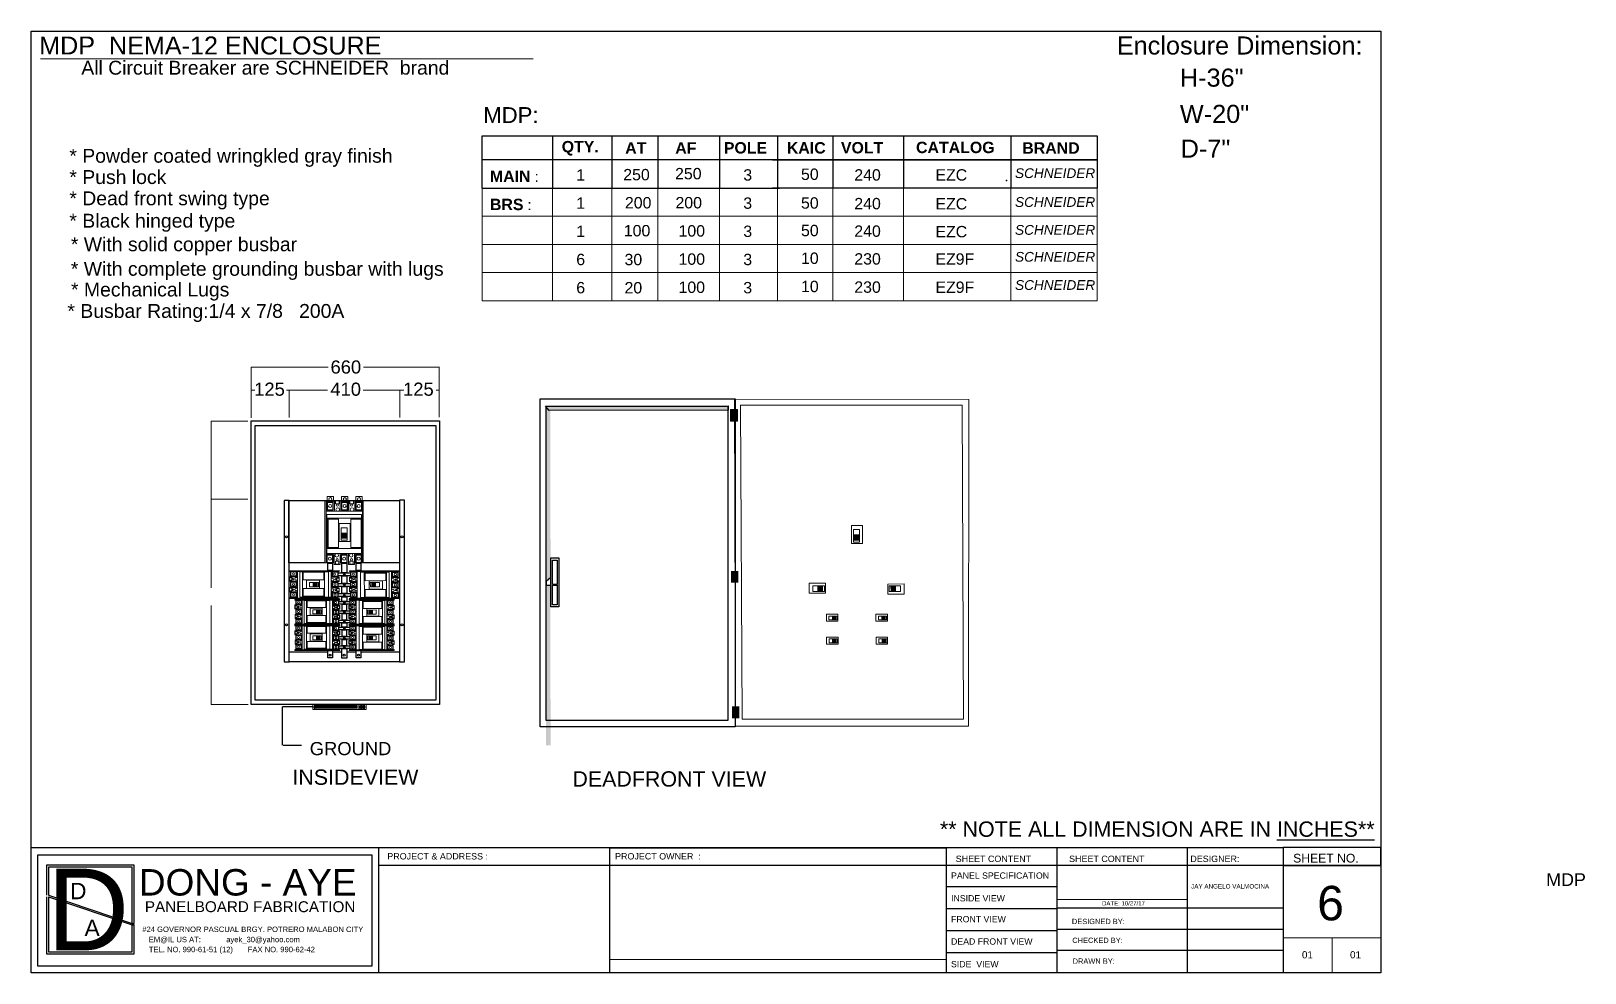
# Model space of a CAD drawing. Header units: inches. Extents: x 18739 to 22272, y 3658 to 7913.
# Drawn here: x 21153.7 to 21461.3, y 4806.9 to 4993.4 of the extents above; entities that cross this region are included whole.
import ezdxf

# ---------------------------------------------------------------- set-up
doc = ezdxf.new("R2010")
doc.units = ezdxf.units.IN
doc.header["$MEASUREMENT"] = 0
for name, color, linetype, lineweight in [('300-600AT', 7, 'Continuous', 13), ('CHASIS', 251, 'Continuous', 13), ('ENCLOSRURE', 7, 'Continuous', 20), ('FL1500-OBJECT', 7, 'Continuous', 15)]:
    doc.layers.add(name, color=color, linetype=linetype, lineweight=lineweight)
doc.layers.add('DOOR', color=1, linetype='Continuous')
doc.styles.get("Standard").update_dxf_attribs({"font": 'arial.ttf'})
doc.styles.add('style2', font='swissk.ttf')

msp = doc.modelspace()

# ---------------------------------------------------------------- texts
at = {"color": 0}
msp.add_text('SHEET NO.', height=1.724581, dxfattribs=at).set_placement((21403.54849, 4828.7199, 335.18722))
for s, height, p in [('D', 16.16794, (21156.83871, 4811.33888, 74.9658)), ('D', 3.23359, (21161.4251, 4821.45948, 74.9658)), ('PANELBOARD FABRICATION', 2.1557259, (21176.25257, 4818.89206, 536.41711)), ('A', 3.23359, (21164.30222, 4814.16252, -124.49271)), ('#24 GOVERNOR PASCUAL BRGY. POTRERO MALABON CITY ', 1.077863, (21175.73651, 4814.95886, 155.41223)), ('EM@IL US AT:            ayek_30@yahoo.com', 1.077863, (21177.02433, 4812.93577, -4.44667)), ('TEL. NO. 990-61-51 (12)       FAX NO. 990-62-42', 1.077863, (21177.0351, 4810.96217, 79.67472))]:
    msp.add_text(s, height=height).set_placement(p)
at = {"color": 1}
msp.add_text('DONG - AYE', height=5.235956, dxfattribs=at).set_placement((21175.06974, 4822.1836, 67.43859))
at = {"attachment_point": 1}
for s, width, heights, insert, char_height in [('\\pt6.1559;{\\fArial|b1|i0|c0|p34;\\H1.0975x;QTY.\\P}', 2.7127744, [0], (21258.75938, 4971.59753), 2.0519552), ('\\pt6.1559;{\\fArial|b1|i0|c0|p34;\\H1.0975x;AT\\P}', 2.7127744, [0], (21271.33047, 4971.33331), 2.0519552), ('\\pt6.1559;{\\fArial|b1|i0|c0|p34;\\H1.0975x;AF\\P}', 2.7127744, [0], (21281.23819, 4971.33331), 2.0519552), ('\\pt6.1559;{\\fArial|b1|i0|c0|p34;\\H1.0975x;POLE\\P}', 2.7127744, [0], (21290.85413, 4971.36529), 2.0519552), ('\\pt6.1559;{\\fArial|b1|i0|c0|p34;\\H1.0975x;KAIC\\P}', 2.7127744, [0], (21303.32218, 4971.3659), 2.0519552), ('\\pt6.1559;{\\fArial|b1|i0|c0|p34;\\H1.0975x;VOLT\\P}', 2.7127744, [0], (21314.02963, 4971.38779), 2.0519552), ('\\pt6.1559;{\\fArial|b1|i0|c0|p34;\\H1.0975x;CATALOG\\P}', 2.7127744, [0], (21328.89799, 4971.44623), 2.0519552), ('\\pt6.1559;{\\fArial|b1|i0|c0|p34;\\H1.0975x;BRAND\\P}', 2.7127744, [0], (21349.93298, 4971.33253), 2.0519552), ('\\pt6.1559;{\\fArial|b1|i0|c0|p34;\\H1.0975x;MAIN} : \\P', 2015.4535003, [134.59132], (21244.55402, 4965.73938), 2.0519552), ('\\pt6.1559;{\\H1.0975x;1\\P}', 2.7313605, [0.83509], (21261.64334, 4966.00364), 2.0519552), ('{\\H1.0975x;250}', 2.7313605, [0.83509], (21270.94187, 4966.05709), 2.0519552), ('{\\H1.0975x;250}', 2.7313605, [0.77559], (21281.20073, 4966.25462), 2.0519552), ('\\pt6.1559;{\\H1.0975x;3\\P}', 1.1959945, [0.83509], (21294.70376, 4966.00364), 2.0519552), ('\\pt6.1559;{\\H1.0975x;50\\P}', 2.7313605, [0.83509], (21306.12884, 4966.1314), 2.0519552), ('{\\H1.0975x;240}', 2.7313605, [0.83509], (21316.68136, 4966.00364), 2.0519552), ('\\pt6.1559;{\\H1.0975x;EZC\\P}', 2.7313605, [0.83509], (21332.73421, 4966.00364), 2.0519552), ('{\\fArial|b0|i1|c0|p34;\\H1.0975x;SCHNEIDER}', 8.8886288, [0.83509], (21348.49313, 4966.18674), 1.7586914), ('\\pt6.1559;{\\fArial|b1|i0|c0|p34;\\H1.0975x;BRS} : \\P', 15.3683282, [0], (21244.55402, 4960.15667), 2.0519552), ('{\\H1.0975x;1}', 2.7313605, [0.83509], (21261.64334, 4960.42094), 2.0519552), ('\\pt6.1559;{\\H1.0975x;200\\P}', 2.7313605, [0.83509], (21271.27515, 4960.49421), 2.0519552), ('\\pt6.1559;{\\H1.0975x;200\\P}', 2.7313605, [0.83509], (21281.28033, 4960.5007), 2.0519552), ('\\pt6.1559;{\\H1.0975x;3\\P}', 1.1959945, [0.83509], (21294.70376, 4960.42094), 2.0519552), ('\\pt6.1559;{\\H1.0975x;50\\P}', 2.7313605, [0.83509], (21306.12884, 4960.44613), 2.0519552), ('{\\H1.0975x;240}', 2.7313605, [0.83509], (21316.68136, 4960.31837), 2.0519552), ('\\pt6.1559;{\\H1.0975x;EZC\\P}', 2.7313605, [0.83509], (21332.73421, 4960.2886), 2.0519552), ('{\\fArial|b0|i1|c0|p34;\\H1.0975x;SCHNEIDER}', 8.8886288, [0.83509], (21348.49313, 4960.47171), 1.7586914), ('\\pt6.1559;{\\H1.0975x;1\\P}', 2.7313605, [0.83509], (21261.64334, 4954.83823), 2.0519552), ('{\\H1.0975x;100}', 2.0519552, [0.83509], (21271.0542, 4954.95832), 2.0519552), ('\\pt6.1559;{\\H1.0975x;100\\P}', 2.7313605, [0.83509], (21281.88367, 4954.91799), 2.0519552), ('\\pt6.1559;{\\H1.0975x;3\\P}', 1.1959945, [0.83509], (21294.70376, 4954.83823), 2.0519552), ('\\pt6.1559;{\\H1.0975x;50\\P}', 2.7313605, [0.83509], (21306.12884, 4954.99834), 2.0519552), ('{\\H1.0975x;240}', 2.7313605, [0.83509], (21316.68136, 4954.87059), 2.0519552), ('\\pt6.1559;{\\H1.0975x;EZC\\P}', 2.7313605, [0.83509], (21332.73421, 4954.76929), 2.0519552), ('{\\fArial|b0|i1|c0|p34;\\H1.0975x;SCHNEIDER}', 8.8886288, [0.83509], (21348.49313, 4954.95239), 1.7586914), ('\\pt6.1559;{\\H1.0975x;6\\P}', 2.7313605, [0.83509], (21261.64334, 4949.25877), 2.0519552), ('{\\H1.0975x;30}', 2.7313605, [0.83509], (21271.19429, 4949.24872), 2.0519552), ('\\pt6.1559;{\\H1.0975x;100\\P}', 2.7313605, [0.83509], (21281.88367, 4949.33853), 2.0519552), ('\\pt6.1559;{\\H1.0975x;3\\P}', 1.1959945, [0.83509], (21294.70376, 4949.25877), 2.0519552), ('\\pt6.1559;{\\H1.0975x;10\\P}', 2.7313605, [0.83509], (21306.12884, 4949.50227), 2.0519552), ('{\\H1.0975x;230}', 2.7313605, [0.83509], (21316.68136, 4949.37451), 2.0519552), ('\\pt6.1559;{\\H1.0975x;EZ9F\\P}', 2.7313605, [0.83509], (21332.73421, 4949.34814), 2.0519552), ('{\\fArial|b0|i1|c0|p34;\\H1.0975x;SCHNEIDER}', 8.8886288, [0.83509], (21348.49313, 4949.62267), 1.7586914), ('\\pt6.1559;{\\H1.0975x;6\\P}', 2.7313605, [0.83509], (21261.64334, 4943.67606), 2.0519552), ('{\\H1.0975x;20}', 2.7313605, [0.83509], (21271.19429, 4943.66601), 2.0519552), ('\\pt6.1559;{\\H1.0975x;100\\P}', 2.7313605, [0.83509], (21281.88367, 4943.75583), 2.0519552), ('\\pt6.1559;{\\H1.0975x;3\\P}', 1.1959945, [0.83509], (21294.70376, 4943.67606), 2.0519552), ('\\pt6.1559;{\\H1.0975x;10\\P}', 2.7313605, [0.83509], (21306.12884, 4943.91956), 2.0519552), ('{\\H1.0975x;230}', 2.7313605, [0.83509], (21316.68136, 4943.79181), 2.0519552), ('\\pt6.1559;{\\H1.0975x;EZ9F\\P}', 2.7313605, [0.83509], (21332.73421, 4943.76544), 2.0519552), ('{\\fArial|b0|i1|c0|p34;\\H1.0975x;SCHNEIDER}', 8.8886288, [0.83509], (21348.49313, 4944.03997), 1.7586914), ('INSIDEVIEW', 8.8205467, [0.83509], (21205.44695, 4847.14034), 3.03264), ('DEADFRONT VIEW', 40.3167518, [0.83509], (21260.88325, 4846.78727), 3.03264), ('DESIGNED BY:', 91.7572825, [0.83509], (21359.75149, 4817.57787, 0.01028), 1.0537831), ('CHECKED BY:', 91.7572825, [0.83509], (21359.84038, 4813.84372, 0.01028), 1.0537831), ('DRAWN BY:', 91.7572825, [0.83509], (21359.89875, 4809.72071, 0.01028), 1.053783)]:
    msp.add_mtext_dynamic_manual_height_columns(s, width=width, gutter_width=1, heights=heights, dxfattribs=dict(at, insert=insert, char_height=char_height))
at = {"insert": (21333.62112, 4836.85083, -44.48492), "char_height": 3.0372947, "width": 97.1187703, "attachment_point": 1}
msp.add_mtext('** NOTE ALL DIMENSION ARE IN {\\LINCHES**}', dxfattribs=at)
at = {"color": 0, "attachment_point": 1}
for s, width, insert, char_height in [('PROJECT & ADDRESS : ', 72.1841456, (21224.24182, 4830.58877, 0.01104), 1.2645397), ('PROJECT OWNER  :', 82.6736714, (21269.32399, 4830.58877, 0.01028), 1.2645397), ('SHEET CONTENT', 70.8771784, (21336.7564, 4830.08626, 0.01028), 1.2645397), ('SHEET CONTENT', 70.8771784, (21359.19948, 4830.08626, 0.01028), 1.2645397), ('DESIGNER:', 40.9522683, (21383.20006, 4830.08626, 0.01028), 1.26454)]:
    msp.add_mtext_dynamic_manual_height_columns(s, width=width, gutter_width=1, heights=[0.83509], dxfattribs=dict(at, insert=insert, char_height=char_height))
note = msp.add_mtext_dynamic_manual_height_columns('MDP\\P', width=91.7572825, gutter_width=1, heights=[0.83509, 0], dxfattribs=dict(insert=(21360.8858, 4826.59608, 0.02468), char_height=2.529251, attachment_point=1, style='style2'))
at = {"layer": 'DOOR', "color": 253, "lineweight": 0, "style": 'style2'}
msp.add_text('6', height=6.82544, dxfattribs=at).set_placement((21408.30739, 4817.26617, -81.52197))
at = {"layer": 'ENCLOSRURE', "color": 0}
for s, height, p in [(' MDP  NEMA-12 ENCLOSURE', 3.5629968, (21153.94026, 4988.72089)), ('Enclosure Dimension:', 3.5801425, (21368.63768, 4988.71579)), ('All Circuit Breaker are SCHNEIDER  brand', 2.7443107, (21163.6651, 4984.73066)), ('H-36"', 3.580142, (21381.12712, 4982.35618)), ('W-20"', 3.580142, (21381.12712, 4975.17164)), ('D-7"', 3.580142, (21381.28482, 4968.29188)), ('            * Powder coated wringkled gray finish', 2.7471284, (21148.5042, 4967.29332)), ('            * Push lock  ', 2.7471284, (21148.5042, 4963.07647)), ('            * Dead front swing type', 2.7471284, (21148.5042, 4958.86631)), ('            * Black hinged type', 2.7471284, (21148.5042, 4954.43498)), ('            * With solid copper busbar', 2.7471284, (21148.80533, 4949.77022)), ('            * With complete grounding busbar with lugs', 2.7471284, (21148.80533, 4944.90704)), ('            * Busbar Rating:1/4 x 7/8   200A', 2.7471284, (21148.11973, 4936.56911)), ('PANEL SPECIFICATION', 1.2370564, (21335.83292, 4825.51735)), ('INSIDE VIEW', 1.2370564, (21335.83292, 4821.02043)), ('DATE: 10/27/17', 0.8535554, (21365.72631, 4820.21271)), ('FRONT VIEW', 1.237056, (21335.83292, 4816.88693)), ('DEAD FRONT VIEW', 1.2370564, (21335.83292, 4812.46836)), ('01', 1.401898, (21405.29248, 4809.76021)), ('01', 1.401898, (21414.8062, 4809.76021)), ('SIDE  VIEW', 1.237056, (21335.83292, 4807.97852))]:
    msp.add_text(s, height=height, dxfattribs=at).set_placement(p)
at = {"layer": 'ENCLOSRURE', "color": 0, "style": 'style2'}
for s, height, p in [('MDP:  ', 3.134154, (21243.233, 4975.16209)), ('JAY ANGELO VALMOCINA', 0.8881502, (21383.35952, 4823.56586))]:
    msp.add_text(s, height=height, dxfattribs=at).set_placement(p)
at = {"layer": 'ENCLOSRURE', "color": 0, "lineweight": -3}
msp.add_text('            * Mechanical Lugs ', height=2.7471284, dxfattribs=at).set_placement((21148.8317, 4940.80879))
at = {"layer": 'ENCLOSRURE'}
for s, height, p in [('660', 2.601056, (21213.0007, 4925.53985)), ('125', 2.601056, (21197.8916, 4921.14783)), ('410', 2.601056, (21212.96876, 4921.14783)), ('125', 2.601056, (21227.36046, 4921.14783)), ('GROUND', 2.601693, (21208.885, 4849.97761))]:
    msp.add_text(s, height=height, dxfattribs=at).set_placement(p)

# ---------------------------------------------------------------- hatches: boundary and pattern name
at = {"layer": 'ENCLOSRURE', "lineweight": -3}
h = msp.add_hatch(color=8, dxfattribs=at)
h.dxf.hatch_style = 1
h.paths.add_polyline_path([(21256.55841, 4885.19056), (21256.49019, 4919.03016), (21255.61176, 4919.03016), (21255.68828, 4884.43926)])
h = msp.add_hatch(color=8, dxfattribs=at)
h.dxf.hatch_style = 1
h.paths.add_polyline_path([(21256.32077, 4918.2525), (21291.72377, 4918.22488), (21291.72377, 4919.10331), (21255.64804, 4919.13093)])
at = {"layer": 'ENCLOSRURE'}
h = msp.add_hatch(color=0, dxfattribs=at)
h.dxf.hatch_style = 1
h.paths.add_polyline_path([(21293.58809, 4918.45503), (21292.15181, 4918.45503), (21292.15181, 4916.09996), (21293.58809, 4916.09996)])
h = msp.add_hatch(color=3, dxfattribs=at)
h.dxf.hatch_style = 1
h.paths.add_polyline_path([(21216.23178, 4892.96455), (21216.23178, 4893.96388), (21215.13865, 4893.96388), (21215.13865, 4892.96455)])
h = msp.add_hatch(color=3, dxfattribs=at)
h.dxf.hatch_style = 1
h.paths.add_polyline_path([(21317.65862, 4892.58372), (21317.65862, 4893.58305), (21316.56548, 4893.58305), (21316.56548, 4892.58372)])
h = msp.add_hatch(color=0, dxfattribs=at)
h.dxf.hatch_style = 1
h.paths.add_polyline_path([(21293.69683, 4886.47279), (21292.26055, 4886.47279), (21292.26055, 4884.11772), (21293.69683, 4884.11772)])
h = msp.add_hatch(color=3, dxfattribs=at)
h.dxf.hatch_style = 1
h.paths.add_polyline_path([(21210.32305, 4884.1483), (21209.59202, 4884.1483), (21209.59202, 4883.34864), (21210.32305, 4883.34864)])
h = msp.add_hatch(color=3, dxfattribs=at)
h.dxf.hatch_style = 1
h.paths.add_polyline_path([(21221.18797, 4883.33502), (21221.919, 4883.33788), (21221.91586, 4884.13753), (21221.18484, 4884.13467)])
at = {"layer": 'ENCLOSRURE', "lineweight": -3}
h = msp.add_hatch(color=8, dxfattribs=at)
h.dxf.hatch_style = 1
h.paths.add_polyline_path([(21256.54813, 4851.93275), (21256.53052, 4883.61045), (21255.65209, 4883.61045), (21255.6697, 4851.89684)])
at = {"layer": 'ENCLOSRURE'}
h = msp.add_hatch(color=3, dxfattribs=at)
h.dxf.hatch_style = 1
h.paths.add_polyline_path([(21310.36589, 4883.45845), (21309.4521, 4883.45845), (21309.4521, 4882.45888), (21310.36589, 4882.45888)])
h = msp.add_hatch(color=3, dxfattribs=at)
h.dxf.hatch_style = 1
h.paths.add_polyline_path([(21323.94704, 4882.44185), (21324.86082, 4882.44543), (21324.85691, 4883.44499), (21323.94313, 4883.44141)])
h = msp.add_hatch(color=3, dxfattribs=at)
h.dxf.hatch_style = 1
h.paths.add_polyline_path([(21210.8707, 4878.69478), (21210.21139, 4878.69478), (21210.21139, 4877.97358), (21210.8707, 4877.97358)])
h = msp.add_hatch(color=3, dxfattribs=at)
h.dxf.hatch_style = 1
h.paths.add_polyline_path([(21220.66963, 4877.96129), (21221.32893, 4877.96387), (21221.32611, 4878.68507), (21220.66681, 4878.68248)])
h = msp.add_hatch(color=3, dxfattribs=at)
h.dxf.hatch_style = 1
h.paths.add_polyline_path([(21312.96744, 4877.4926), (21312.33352, 4877.4926), (21312.33352, 4876.79918), (21312.96744, 4876.79918)])
h = msp.add_hatch(color=3, dxfattribs=at)
h.dxf.hatch_style = 1
h.paths.add_polyline_path([(21322.77707, 4877.4926), (21322.14315, 4877.4926), (21322.14315, 4876.79918), (21322.77707, 4876.79918)])
h = msp.add_hatch(color=3, dxfattribs=at)
h.dxf.hatch_style = 1
h.paths.add_polyline_path([(21210.8707, 4873.59634), (21210.21139, 4873.59634), (21210.21139, 4872.87514), (21210.8707, 4872.87514)])
h = msp.add_hatch(color=3, dxfattribs=at)
h.dxf.hatch_style = 1
h.paths.add_polyline_path([(21220.66963, 4872.86285), (21221.32893, 4872.86544), (21221.32611, 4873.58663), (21220.66681, 4873.58404)])
h = msp.add_hatch(color=3, dxfattribs=at)
h.dxf.hatch_style = 1
h.paths.add_polyline_path([(21313.01541, 4872.94692), (21312.38149, 4872.94692), (21312.38149, 4872.25349), (21313.01541, 4872.25349)])
h = msp.add_hatch(color=3, dxfattribs=at)
h.dxf.hatch_style = 1
h.paths.add_polyline_path([(21322.82505, 4872.94692), (21322.19113, 4872.94692), (21322.19113, 4872.25349), (21322.82505, 4872.25349)])
h = msp.add_hatch(color=256, dxfattribs=at)
h.dxf.hatch_style = 1
h.paths.add_polyline_path([(21210.10311, 4859.54467, 1), (21210.33194, 4859.54467, 1)])
h.paths.add_polyline_path([(21210.1226, 4859.54467, 1), (21210.31245, 4859.54467, 1)], flags=16)
h = msp.add_hatch(dxfattribs=at)
h.set_pattern_fill('ANSI31', color=256, scale=0.365099, angle=-180)
h.set_pattern_definition([(225, (21712.164255, 4461.717593), (0.0322705033, -0.0322705033), [])])
h.paths.add_polyline_path([(21210.1226, 4859.54467, 1), (21210.31245, 4859.54467, 1)])
h = msp.add_hatch(color=256, dxfattribs=at)
h.dxf.hatch_style = 1
h.paths.add_polyline_path([(21210.56166, 4859.54467, 1), (21210.79049, 4859.54467, 1)])
h.paths.add_polyline_path([(21210.58115, 4859.54467, 1), (21210.771, 4859.54467, 1)], flags=16)
h = msp.add_hatch(dxfattribs=at)
h.set_pattern_fill('ANSI31', color=256, scale=0.365099, angle=-180)
h.set_pattern_definition([(225, (21712.622804, 4461.717593), (0.0322705033, -0.0322705033), [])])
h.paths.add_polyline_path([(21210.58115, 4859.54467, 1), (21210.771, 4859.54467, 1)])
h = msp.add_hatch(color=256, dxfattribs=at)
h.dxf.hatch_style = 1
h.paths.add_polyline_path([(21211.02021, 4859.54467, 1), (21211.24904, 4859.54467, 1)])
h.paths.add_polyline_path([(21211.0397, 4859.54467, 1), (21211.22955, 4859.54467, 1)], flags=16)
h = msp.add_hatch(dxfattribs=at)
h.set_pattern_fill('ANSI31', color=256, scale=0.365099, angle=-180)
h.set_pattern_definition([(225, (21713.081354, 4461.717593), (0.0322705033, -0.0322705033), [])])
h.paths.add_polyline_path([(21211.0397, 4859.54467, 1), (21211.22955, 4859.54467, 1)])
h = msp.add_hatch(color=256, dxfattribs=at)
h.dxf.hatch_style = 1
h.paths.add_polyline_path([(21211.47876, 4859.54467, 1), (21211.70759, 4859.54467, 1)])
h.paths.add_polyline_path([(21211.49825, 4859.54467, 1), (21211.6881, 4859.54467, 1)], flags=16)
h = msp.add_hatch(dxfattribs=at)
h.set_pattern_fill('ANSI31', color=256, scale=0.365099, angle=-180)
h.set_pattern_definition([(225, (21713.539903, 4461.717593), (0.0322705033, -0.0322705033), [])])
h.paths.add_polyline_path([(21211.49825, 4859.54467, 1), (21211.6881, 4859.54467, 1)])
h = msp.add_hatch(color=256, dxfattribs=at)
h.dxf.hatch_style = 1
h.paths.add_polyline_path([(21211.93731, 4859.54467, 1), (21212.16613, 4859.54467, 1)])
h.paths.add_polyline_path([(21211.9568, 4859.54467, 1), (21212.14665, 4859.54467, 1)], flags=16)
h = msp.add_hatch(dxfattribs=at)
h.set_pattern_fill('ANSI31', color=256, scale=0.365099, angle=-180)
h.set_pattern_definition([(225, (21713.99845, 4461.717593), (0.0322705033, -0.0322705033), [])])
h.paths.add_polyline_path([(21211.9568, 4859.54467, 1), (21212.14665, 4859.54467, 1)])
h = msp.add_hatch(color=256, dxfattribs=at)
h.dxf.hatch_style = 1
h.paths.add_polyline_path([(21212.39586, 4859.54467, 1), (21212.62468, 4859.54467, 1)])
h.paths.add_polyline_path([(21212.41535, 4859.54467, 1), (21212.6052, 4859.54467, 1)], flags=16)
h = msp.add_hatch(dxfattribs=at)
h.set_pattern_fill('ANSI31', color=256, scale=0.365099, angle=-180)
h.set_pattern_definition([(225, (21714.457, 4461.717593), (0.0322705033, -0.0322705033), [])])
h.paths.add_polyline_path([(21212.41535, 4859.54467, 1), (21212.6052, 4859.54467, 1)])
h = msp.add_hatch(color=256, dxfattribs=at)
h.dxf.hatch_style = 1
h.paths.add_polyline_path([(21212.85441, 4859.54467, 1), (21213.08323, 4859.54467, 1)])
h.paths.add_polyline_path([(21212.8739, 4859.54467, 1), (21213.06375, 4859.54467, 1)], flags=16)
h = msp.add_hatch(dxfattribs=at)
h.set_pattern_fill('ANSI31', color=256, scale=0.365099, angle=-180)
h.set_pattern_definition([(225, (21714.91555, 4461.717593), (0.0322705033, -0.0322705033), [])])
h.paths.add_polyline_path([(21212.8739, 4859.54467, 1), (21213.06375, 4859.54467, 1)])
h = msp.add_hatch(color=256, dxfattribs=at)
h.dxf.hatch_style = 1
h.paths.add_polyline_path([(21213.31296, 4859.54467, 1), (21213.54178, 4859.54467, 1)])
h.paths.add_polyline_path([(21213.33245, 4859.54467, 1), (21213.5223, 4859.54467, 1)], flags=16)
h = msp.add_hatch(dxfattribs=at)
h.set_pattern_fill('ANSI31', color=256, scale=0.365099, angle=-180)
h.set_pattern_definition([(225, (21715.3741, 4461.717593), (0.0322705033, -0.0322705033), [])])
h.paths.add_polyline_path([(21213.33245, 4859.54467, 1), (21213.5223, 4859.54467, 1)])
h = msp.add_hatch(color=256, dxfattribs=at)
h.dxf.hatch_style = 1
h.paths.add_polyline_path([(21213.77151, 4859.54467, 1), (21214.00033, 4859.54467, 1)])
h.paths.add_polyline_path([(21213.79099, 4859.54467, 1), (21213.98084, 4859.54467, 1)], flags=16)
h = msp.add_hatch(dxfattribs=at)
h.set_pattern_fill('ANSI31', color=256, scale=0.365099, angle=-180)
h.set_pattern_definition([(225, (21715.83265, 4461.717593), (0.0322705033, -0.0322705033), [])])
h.paths.add_polyline_path([(21213.79099, 4859.54467, 1), (21213.98084, 4859.54467, 1)])
h = msp.add_hatch(color=256, dxfattribs=at)
h.dxf.hatch_style = 1
h.paths.add_polyline_path([(21214.24292, 4859.54467, 1), (21214.47175, 4859.54467, 1)])
h.paths.add_polyline_path([(21214.26241, 4859.54467, 1), (21214.45226, 4859.54467, 1)], flags=16)
h = msp.add_hatch(dxfattribs=at)
h.set_pattern_fill('ANSI31', color=256, scale=0.365099, angle=-180)
h.set_pattern_definition([(225, (21716.304062, 4461.717593), (0.0322705033, -0.0322705033), [])])
h.paths.add_polyline_path([(21214.26241, 4859.54467, 1), (21214.45226, 4859.54467, 1)])
h = msp.add_hatch(color=256, dxfattribs=at)
h.dxf.hatch_style = 1
h.paths.add_polyline_path([(21214.70147, 4859.54467, 1), (21214.93029, 4859.54467, 1)])
h.paths.add_polyline_path([(21214.72096, 4859.54467, 1), (21214.91081, 4859.54467, 1)], flags=16)
h = msp.add_hatch(dxfattribs=at)
h.set_pattern_fill('ANSI31', color=256, scale=0.365099, angle=-180)
h.set_pattern_definition([(225, (21716.76261, 4461.717593), (0.0322705033, -0.0322705033), [])])
h.paths.add_polyline_path([(21214.72096, 4859.54467, 1), (21214.91081, 4859.54467, 1)])
h = msp.add_hatch(color=256, dxfattribs=at)
h.dxf.hatch_style = 1
h.paths.add_polyline_path([(21215.16002, 4859.54467, 1), (21215.38884, 4859.54467, 1)])
h.paths.add_polyline_path([(21215.17951, 4859.54467, 1), (21215.36936, 4859.54467, 1)], flags=16)
h = msp.add_hatch(dxfattribs=at)
h.set_pattern_fill('ANSI31', color=256, scale=0.365099, angle=-180)
h.set_pattern_definition([(225, (21717.22116, 4461.717593), (0.0322705033, -0.0322705033), [])])
h.paths.add_polyline_path([(21215.17951, 4859.54467, 1), (21215.36936, 4859.54467, 1)])
h = msp.add_hatch(color=256, dxfattribs=at)
h.dxf.hatch_style = 1
h.paths.add_polyline_path([(21215.61857, 4859.54467, 1), (21215.84739, 4859.54467, 1)])
h.paths.add_polyline_path([(21215.63806, 4859.54467, 1), (21215.82791, 4859.54467, 1)], flags=16)
h = msp.add_hatch(dxfattribs=at)
h.set_pattern_fill('ANSI31', color=256, scale=0.365099, angle=-180)
h.set_pattern_definition([(225, (21717.67971, 4461.717593), (0.0322705033, -0.0322705033), [])])
h.paths.add_polyline_path([(21215.63806, 4859.54467, 1), (21215.82791, 4859.54467, 1)])
h = msp.add_hatch(color=256, dxfattribs=at)
h.dxf.hatch_style = 1
h.paths.add_polyline_path([(21216.07712, 4859.54467, 1), (21216.30594, 4859.54467, 1)])
h.paths.add_polyline_path([(21216.0966, 4859.54467, 1), (21216.28646, 4859.54467, 1)], flags=16)
h = msp.add_hatch(dxfattribs=at)
h.set_pattern_fill('ANSI31', color=256, scale=0.365099, angle=-180)
h.set_pattern_definition([(225, (21718.13826, 4461.717593), (0.0322705033, -0.0322705033), [])])
h.paths.add_polyline_path([(21216.0966, 4859.54467, 1), (21216.28646, 4859.54467, 1)])
h = msp.add_hatch(color=256, dxfattribs=at)
h.dxf.hatch_style = 1
h.paths.add_polyline_path([(21216.53567, 4859.54467, 1), (21216.76449, 4859.54467, 1)])
h.paths.add_polyline_path([(21216.55515, 4859.54467, 1), (21216.745, 4859.54467, 1)], flags=16)
h = msp.add_hatch(dxfattribs=at)
h.set_pattern_fill('ANSI31', color=256, scale=0.365099, angle=-180)
h.set_pattern_definition([(225, (21718.59681, 4461.717593), (0.0322705033, -0.0322705033), [])])
h.paths.add_polyline_path([(21216.55515, 4859.54467, 1), (21216.745, 4859.54467, 1)])
h = msp.add_hatch(color=256, dxfattribs=at)
h.dxf.hatch_style = 1
h.paths.add_polyline_path([(21216.99422, 4859.54467, 1), (21217.22304, 4859.54467, 1)])
h.paths.add_polyline_path([(21217.0137, 4859.54467, 1), (21217.20355, 4859.54467, 1)], flags=16)
h = msp.add_hatch(dxfattribs=at)
h.set_pattern_fill('ANSI31', color=256, scale=0.365099, angle=-180)
h.set_pattern_definition([(225, (21719.055357, 4461.717593), (0.0322705033, -0.0322705033), [])])
h.paths.add_polyline_path([(21217.0137, 4859.54467, 1), (21217.20355, 4859.54467, 1)])
h = msp.add_hatch(color=256, dxfattribs=at)
h.dxf.hatch_style = 1
h.paths.add_polyline_path([(21217.45277, 4859.54467, 1), (21217.68159, 4859.54467, 1)])
h.paths.add_polyline_path([(21217.47225, 4859.54467, 1), (21217.6621, 4859.54467, 1)], flags=16)
h = msp.add_hatch(dxfattribs=at)
h.set_pattern_fill('ANSI31', color=256, scale=0.365099, angle=-180)
h.set_pattern_definition([(225, (21719.513906, 4461.717593), (0.0322705033, -0.0322705033), [])])
h.paths.add_polyline_path([(21217.47225, 4859.54467, 1), (21217.6621, 4859.54467, 1)])
h = msp.add_hatch(color=256, dxfattribs=at)
h.dxf.hatch_style = 1
h.paths.add_polyline_path([(21217.91131, 4859.54467, 1), (21218.14014, 4859.54467, 1)])
h.paths.add_polyline_path([(21217.9308, 4859.54467, 1), (21218.12065, 4859.54467, 1)], flags=16)
h = msp.add_hatch(dxfattribs=at)
h.set_pattern_fill('ANSI31', color=256, scale=0.365099, angle=-180)
h.set_pattern_definition([(225, (21719.972455, 4461.717593), (0.0322705033, -0.0322705033), [])])
h.paths.add_polyline_path([(21217.9308, 4859.54467, 1), (21218.12065, 4859.54467, 1)])
h = msp.add_hatch(color=256, dxfattribs=at)
h.dxf.hatch_style = 1
h.paths.add_polyline_path([(21218.7818, 4859.50797, 1), (21219.28644, 4859.50797, 1)])
h.paths.add_polyline_path([(21218.82477, 4859.50797, 1), (21219.24347, 4859.50797, 1)], flags=16)
h = msp.add_hatch(dxfattribs=at)
h.set_pattern_fill('ANSI31', color=256, scale=0.805187, angle=-180)
h.set_pattern_definition([(225, (22326.02362, 3982.14315), (0.0711691225, -0.0711691225), [])])
h.paths.add_polyline_path([(21218.82477, 4859.50797, 1), (21219.24347, 4859.50797, 1)])
h = msp.add_hatch(color=0, dxfattribs=at)
h.dxf.hatch_style = 1
h.paths.add_polyline_path([(21293.8908, 4859.62774), (21292.45452, 4859.62774), (21292.45452, 4857.27266), (21293.8908, 4857.27266)])

# ---------------------------------------------------------------- linework, layer by layer
for p, q in [((21277.79988, 4972.64634), (21277.79988, 4962.27128)), ((21289.9815, 4972.64634), (21289.9815, 4962.27128)), ((21301.46842, 4972.64634), (21301.46842, 4962.27128)), ((21312.44314, 4972.64634), (21312.44314, 4962.27128)), ((21326.42831, 4972.64634), (21326.42831, 4962.27128)), ((21347.65702, 4972.64634), (21347.65702, 4962.27128)), ((21153.72303, 4831.68107, 0.00935), (21401.57064, 4831.68107, 0.00935)), ((21222.51091, 4831.68107, 0.00779), (21222.51091, 4806.85811, -0.07594)), ((21356.82833, 4806.85811, 0.01028), (21356.82833, 4831.622, 0.01028)), ((21382.61688, 4806.85811, 0.01028), (21382.61688, 4831.622, 0.01028)), ((21401.57064, 4831.68107, 0.01028), (21401.57064, 4806.86404, 0.01028)), ((21420.83294, 4828.13142, 0.01028), (21222.51091, 4828.1314, -0.00122)), ((21356.82833, 4823.92644, 77.40414), (21334.85218, 4823.92644, 77.40583)), ((21157.18716, 4822.24019, 74.9658), (21173.7184, 4816.64344, 74.9658)), ((21157.18716, 4821.93047, 74.9658), (21173.7184, 4816.36132, 74.9658)), ((21356.82833, 4819.56923, 77.40414), (21334.85218, 4819.56923, 77.40583)), ((21401.57064, 4819.70115, 0.00863), (21356.82833, 4819.70115, 0.01028)), ((21173.7184, 4816.64344, 74.9658), (21174.13991, 4816.64344, 74.9658)), ((21173.7184, 4816.36132, 74.9658), (21174.13991, 4816.36132, 74.9658)), ((21356.82833, 4815.21202, 77.40414), (21334.85218, 4815.21202, 77.40583)), ((21401.57064, 4815.48602, 0.00863), (21356.83327, 4815.48602, 0.01028)), ((21356.82833, 4810.8548, 77.40414), (21334.85218, 4810.8548, 77.40583)), ((21401.57064, 4811.27089, 0.00863), (21356.82833, 4811.27089, 0.01027))]:
    msp.add_line(p, q)
at = {"elevation": 0.01028}
for points in [[(21153.72303, 4806.85811), (21153.72303, 4993.36027), (21420.93489, 4993.36027), (21420.93489, 4806.85811)], [(21155.07736, 4830.27532), (21221.16423, 4830.27532), (21221.16423, 4808.20479), (21155.07736, 4808.20479)], [(21334.85218, 4806.85811), (21268.25899, 4806.85811), (21268.25899, 4831.622), (21334.85218, 4831.622)], [(21401.57064, 4828.13142), (21420.93489, 4828.11908), (21420.93489, 4831.70374), (21401.57064, 4831.68107)]]:
    msp.add_lwpolyline(points, close=True, dxfattribs=at)
for points in [[(21301.86623, 4967.85399), (21243.00164, 4967.85399), (21243.00164, 4972.64634), (21301.86623, 4972.64634)], [(21243.00164, 4962.27128), (21243.00164, 4972.64634), (21268.66719, 4972.64634), (21268.66719, 4962.27128)], [(21243.00164, 4962.27128), (21243.00164, 4972.64634), (21256.94889, 4972.64634), (21256.94889, 4962.27128)], [(21300.46568, 4972.64634), (21364.78536, 4972.64634), (21364.78536, 4967.85399), (21300.46568, 4967.85399)], [(21300.46568, 4967.85399), (21364.78536, 4967.85399), (21364.78536, 4962.27128), (21300.46568, 4962.27128)], [(21243.00164, 4962.27128), (21301.86623, 4962.27128)], [(21243.00164, 4962.27128), (21301.86623, 4962.27128)]]:
    msp.add_lwpolyline(points)
for points in [[(21254.48369, 4920.56264), (21293.09083, 4920.56264), (21293.09083, 4855.59721), (21254.48369, 4855.59721)], [(21255.68658, 4919.09347), (21291.65871, 4919.09727), (21291.65871, 4856.82116), (21255.68658, 4856.82116)]]:
    msp.add_lwpolyline(points, close=True)
at = {"color": 7}
for points in [[(21197.29193, 4916.1525), (21234.59875, 4916.1525), (21234.59875, 4859.99433), (21197.29193, 4859.99433)], [(21198.06717, 4915.23361), (21233.86543, 4915.23361), (21233.86543, 4860.8592), (21198.06717, 4860.8592)]]:
    msp.add_lwpolyline(points, close=True, dxfattribs=at)
at = {"color": 8}
for points in [[(21204.81215, 4900.43564), (21203.79587, 4900.43564), (21203.79587, 4868.48421), (21204.81215, 4868.48421)], [(21227.65561, 4900.50427), (21226.63933, 4900.50427), (21226.63933, 4868.47665), (21227.65561, 4868.47665)], [(21212.45334, 4887.99267), (21213.39907, 4887.99267), (21213.39907, 4886.55787), (21212.45334, 4886.55787)], [(21215.2568, 4887.99267), (21216.20254, 4887.99267), (21216.20254, 4886.07159), (21215.2568, 4886.07159)], [(21218.07927, 4887.99267), (21219.025, 4887.99267), (21219.025, 4886.55787), (21218.07927, 4886.55787)], [(21214.49816, 4886.06729), (21216.94715, 4886.06729), (21216.94715, 4885.46173), (21214.49816, 4885.46173)], [(21215.2568, 4885.46114), (21216.20254, 4885.46114), (21216.20254, 4884.00339), (21215.2568, 4884.00339)], [(21214.49816, 4884.00319), (21216.94715, 4884.00319), (21216.94715, 4883.39764), (21214.49816, 4883.39764)], [(21214.49816, 4881.98024), (21216.94715, 4881.98024), (21216.94715, 4881.37468), (21214.49816, 4881.37468)], [(21215.2568, 4883.38659), (21216.20254, 4883.38659), (21216.20254, 4881.98277), (21215.2568, 4881.98277)], [(21214.63618, 4880.42549), (21216.84489, 4880.42549), (21216.84489, 4879.87934), (21214.63618, 4879.87934)], [(21214.63618, 4878.56391), (21216.84489, 4878.56391), (21216.84489, 4878.01777), (21214.63618, 4878.01777)], [(21215.2568, 4881.34924), (21216.20254, 4881.34924), (21216.20254, 4880.43403), (21215.2568, 4880.43403)], [(21215.32039, 4879.87881), (21216.17333, 4879.87881), (21216.17333, 4878.56409), (21215.32039, 4878.56409)], [(21214.63618, 4876.73943), (21216.84489, 4876.73943), (21216.84489, 4876.19329), (21214.63618, 4876.19329)], [(21214.63618, 4875.32705), (21216.84489, 4875.32705), (21216.84489, 4874.78091), (21214.63618, 4874.78091)], [(21215.2568, 4876.16862), (21216.20254, 4876.16862), (21216.20254, 4875.32467), (21215.2568, 4875.32467)], [(21215.32039, 4878.0078), (21216.17333, 4878.0078), (21216.17333, 4876.74171), (21215.32039, 4876.74171)], [(21214.63618, 4873.46547), (21216.84489, 4873.46547), (21216.84489, 4872.91933), (21214.63618, 4872.91933)], [(21215.32039, 4874.78037), (21216.17333, 4874.78037), (21216.17333, 4873.46565), (21215.32039, 4873.46565)], [(21215.32039, 4872.90936), (21216.17333, 4872.90936), (21216.17333, 4871.64327), (21215.32039, 4871.64327)], [(21212.45334, 4870.71803), (21213.39907, 4870.71803), (21213.39907, 4869.28323), (21212.45334, 4869.28323)], [(21214.63618, 4871.64099), (21216.84489, 4871.64099), (21216.84489, 4871.09485), (21214.63618, 4871.09485)], [(21215.2568, 4871.08887), (21216.20254, 4871.08887), (21216.20254, 4869.16778), (21215.2568, 4869.16778)], [(21218.07927, 4870.71803), (21219.025, 4870.71803), (21219.025, 4869.28323), (21218.07927, 4869.28323)]]:
    msp.add_lwpolyline(points, close=True, dxfattribs=at)
for points in [[(21211.84964, 4888.05513), (21204.77007, 4888.05513), (21204.77007, 4900.43398), (21226.62698, 4900.43398), (21226.62698, 4888.05513), (21219.50787, 4888.05513)], [(21219.02917, 4870.45442), (21226.6356, 4870.45442), (21226.6356, 4868.48447), (21204.83246, 4868.48447), (21204.83246, 4870.45442), (21212.43372, 4870.45442)], [(21213.40561, 4870.45442), (21215.25101, 4870.45442)], [(21216.19681, 4870.45442), (21218.07635, 4870.45442)]]:
    msp.add_lwpolyline(points, dxfattribs=at)
at = {"elevation": 74.9658}
for points in [[(21174.13991, 4816.64344), (21174.13991, 4828.19582), (21156.76565, 4828.19582), (21156.76565, 4822.24019)], [(21173.7184, 4816.64344), (21173.7184, 4827.7743), (21157.18716, 4827.7743), (21157.18716, 4822.24019)], [(21156.76565, 4821.93047), (21156.76565, 4810.62792), (21174.13991, 4810.62792), (21174.13991, 4816.36132)], [(21157.18716, 4821.93047), (21157.18716, 4811.04944), (21173.7184, 4811.04944), (21173.7184, 4816.36132)]]:
    msp.add_lwpolyline(points, dxfattribs=at)
for centre in [(21204.27777, 4893.22159), (21227.15585, 4893.22159), (21204.27777, 4875.78939), (21227.15585, 4875.78939)]:
    msp.add_circle(centre, 0.20907)
at = {"color": 8}
for centre, radius in [((21215.72201, 4885.73878), 0.15207), ((21215.72201, 4883.67469), 0.15207), ((21215.72201, 4881.65173), 0.15207), ((21215.73995, 4880.12921), 0.13715), ((21215.73995, 4878.26763), 0.13715), ((21215.73995, 4876.44316), 0.13715), ((21215.73995, 4875.03077), 0.13715), ((21215.73995, 4873.1692), 0.13715), ((21212.89875, 4869.80007), 0.19034), ((21215.71053, 4869.80007), 0.19034), ((21215.73995, 4871.34472), 0.13715), ((21218.55766, 4869.80007), 0.19034)]:
    msp.add_circle(centre, radius, dxfattribs=at)
at = {"layer": '300-600AT'}
for p, q in [((21211.8966, 4888.05243, -2052.84846), (21211.8966, 4900.42605, -2052.84846)), ((21211.8966, 4900.42605, -2052.84846), (21212.1104, 4900.42605, -2052.84846)), ((21212.1103, 4898.26679, -2052.84846), (21212.1103, 4900.40781, -2052.84846)), ((21212.1103, 4898.26679, -2139.55398), (21212.1103, 4900.40781, -2139.55398)), ((21212.1103, 4898.26679, -2223.46199), (21212.1103, 4900.40781, -2223.46199)), ((21213.75472, 4900.40781, -2052.84846), (21213.75472, 4898.26679, -2052.84846)), ((21213.75472, 4900.40781, -2139.55398), (21213.75472, 4898.26679, -2139.55398)), ((21213.75472, 4900.40781, -2223.46199), (21213.75472, 4898.26679, -2223.46199)), ((21213.75819, 4900.42605, -2052.84846), (21214.93423, 4900.42605, -2052.84846)), ((21214.93423, 4900.42605, -2052.84846), (21214.93423, 4898.26679, -2052.84846)), ((21216.59851, 4900.40781, -2052.84846), (21216.59851, 4898.26679, -2052.84846)), ((21216.59851, 4900.40781, -2139.55398), (21216.59851, 4898.26679, -2139.55398)), ((21216.59851, 4900.40781, -2223.46199), (21216.59851, 4898.26679, -2223.46199)), ((21216.60198, 4900.42605, -2052.84846), (21217.77802, 4900.42605, -2052.84846)), ((21217.77802, 4900.42605, -2052.84846), (21217.77802, 4898.26679, -2052.84846)), ((21219.30639, 4900.42605, -2052.84846), (21219.30639, 4888.04762, -2052.84846)), ((21219.30639, 4900.42605, -2052.84846), (21219.4933, 4900.42605, -2052.84846)), ((21219.4933, 4900.42605, -2052.84846), (21219.4933, 4888.04762, -2052.84846)), ((21213.75472, 4898.26679, -2052.84846), (21212.1103, 4898.26679, -2052.84846)), ((21213.75472, 4898.26679, -2139.55398), (21212.1103, 4898.26679, -2139.55398)), ((21213.75472, 4898.26679, -2223.46199), (21212.1103, 4898.26679, -2223.46199)), ((21212.1103, 4898.26679, -2052.84846), (21212.1103, 4888.05243, -2052.84846)), ((21213.75472, 4898.26679, -2052.84846), (21219.30639, 4898.26679, -2052.84846)), ((21211.8966, 4888.05243, -2052.84846), (21212.1103, 4888.05243, -2052.84846)), ((21213.71136, 4887.73878, -2052.84846), (21213.71136, 4889.89805, -2052.84846)), ((21214.88739, 4887.73878, -2052.84846), (21213.71136, 4887.73878, -2052.84846)), ((21214.89086, 4887.75703, -2052.84846), (21214.89086, 4889.89805, -2052.84846)), ((21214.89086, 4887.75703, -2139.55398), (21214.89086, 4889.89805, -2139.55398)), ((21214.89086, 4887.75703, -2223.46199), (21214.89086, 4889.89805, -2223.46199)), ((21216.55515, 4887.75703, -2052.84846), (21216.55515, 4889.89805, -2052.84846)), ((21217.73465, 4887.75703, -2052.84846), (21216.55515, 4887.75703, -2052.84846)), ((21217.73465, 4887.75703, -2052.84846), (21217.73465, 4889.89805, -2052.84846)), ((21217.73465, 4887.75703, -2139.55398), (21217.73465, 4889.89805, -2139.55398)), ((21217.73465, 4887.75703, -2223.46199), (21217.73465, 4889.89805, -2223.46199)), ((21219.30639, 4888.04762, -2052.84846), (21219.4933, 4888.04762, -2052.84846)), ((21204.85624, 4886.4922, -1405.75264), (21214.71062, 4886.52762, -1405.75264)), ((21204.85624, 4886.49228, -1405.75264), (21204.85685, 4886.33588, -1405.75264)), ((21213.1499, 4886.36517, -1405.75264), (21204.8564, 4886.33588, -1405.75264)), ((21204.86477, 4884.41911, -1405.75264), (21204.86477, 4885.27941, -1405.75264)), ((21204.86477, 4885.27941, -1405.75264), (21206.44433, 4885.27941, -1405.75264)), ((21206.44433, 4882.33627, -1405.75264), (21206.44433, 4886.39745, -1405.75264)), ((21213.12335, 4882.3177, -1393.31256), (21213.12335, 4886.34294, -1393.31256)), ((21214.69745, 4885.20336, -1393.31256), (21213.1451, 4885.20336, -1393.31256)), ((21214.69745, 4885.20336, -1456.17856), (21213.1451, 4885.20336, -1456.17856)), ((21214.69745, 4885.20336, -1517.01622), (21213.1451, 4885.20336, -1517.01622)), ((21213.1499, 4886.36517, -1405.75264), (21214.7161, 4886.3713, -1405.75264)), ((21213.1499, 4886.36517, -1469.17993), (21214.7161, 4886.3713, -1469.17993)), ((21213.1499, 4886.36517, -1530.56078), (21214.7161, 4886.3713, -1530.56078)), ((21214.69745, 4885.20336, -1393.31256), (21214.69745, 4884.34815, -1393.31256)), ((21214.71549, 4886.5277, -1405.75264), (21214.7161, 4886.3713, -1405.75264)), ((21216.72404, 4884.38211, -1393.31256), (21216.72404, 4885.2348, -1393.31256)), ((21216.72404, 4885.2348, -1393.31256), (21218.28962, 4885.2348, -1393.31256)), ((21216.76118, 4886.4922, -1405.75264), (21226.61556, 4886.52762, -1405.75264)), ((21225.05485, 4886.36517, -1405.75264), (21216.76134, 4886.33588, -1405.75264)), ((21216.76536, 4886.49228, -1405.75264), (21216.76598, 4886.33588, -1405.75264)), ((21218.28962, 4882.3177, -1393.31256), (21218.28962, 4886.34294, -1393.31256)), ((21225.05485, 4886.36517, -1405.75264), (21226.62104, 4886.3713, -1405.75264)), ((21225.05485, 4886.36517, -1469.17993), (21226.62104, 4886.3713, -1469.17993)), ((21225.05485, 4886.36517, -1530.56078), (21226.62104, 4886.3713, -1530.56078)), ((21225.05956, 4885.16224, -1405.75264), (21225.05485, 4886.36517, -1405.75264)), ((21225.05956, 4885.16224, -1469.17993), (21225.05485, 4886.36517, -1469.17993)), ((21225.05956, 4885.16224, -1530.56078), (21225.05485, 4886.36517, -1530.56078)), ((21226.62576, 4885.16837, -1405.75264), (21225.05956, 4885.16224, -1405.75264)), ((21226.62576, 4885.16837, -1469.17993), (21225.05956, 4885.16224, -1469.17993)), ((21226.62576, 4885.16837, -1530.56078), (21225.05956, 4885.16224, -1530.56078)), ((21225.05956, 4885.16224, -1405.75264), (21225.07547, 4881.10108, -1405.75264)), ((21226.62043, 4886.5277, -1405.75264), (21226.62104, 4886.3713, -1405.75264)), ((21226.65326, 4885.1971, -1405.75264), (21226.65663, 4884.3368, -1405.75264)), ((21204.86477, 4883.19911, -1405.75264), (21206.44433, 4883.19911, -1405.75264)), ((21204.87812, 4884.41657, -1405.75264), (21206.44433, 4884.41657, -1405.75264)), ((21204.87812, 4884.41657, -1469.17993), (21206.44433, 4884.41657, -1469.17993)), ((21204.87812, 4884.41657, -1530.56078), (21206.44433, 4884.41657, -1530.56078)), ((21204.87812, 4882.33627, -1405.75264), (21206.44433, 4882.33627, -1405.75264)), ((21204.87812, 4882.33627, -1469.17993), (21206.44433, 4882.33627, -1469.17993)), ((21204.87812, 4882.33627, -1530.56078), (21206.44433, 4882.33627, -1530.56078)), ((21206.44433, 4882.33627, -1405.75264), (21206.44433, 4881.13333, -1405.75264)), ((21206.44433, 4882.33627, -1469.17993), (21206.44433, 4881.13333, -1469.17993)), ((21206.44433, 4882.33627, -1530.56078), (21206.44433, 4881.13333, -1530.56078)), ((21213.12335, 4882.3177, -1517.01622), (21213.12335, 4881.12541, -1517.01622)), ((21214.69745, 4884.34815, -1393.31256), (21213.1451, 4884.34815, -1393.31256)), ((21214.69745, 4883.14146, -1393.31256), (21213.1451, 4883.14146, -1393.31256)), ((21214.69745, 4883.14146, -1456.17856), (21213.1451, 4883.14146, -1456.17856)), ((21214.69745, 4883.14146, -1517.01622), (21213.1451, 4883.14146, -1517.01622)), ((21214.71068, 4882.28626, -1393.31256), (21213.1451, 4882.28626, -1393.31256)), ((21214.71068, 4883.13894, -1393.31256), (21214.71068, 4882.28626, -1393.31256)), ((21216.72404, 4882.32022, -1393.31256), (21216.72404, 4883.1729, -1393.31256)), ((21216.72404, 4883.1729, -1393.31256), (21218.28962, 4883.1729, -1393.31256)), ((21216.73727, 4884.37959, -1393.31256), (21218.28962, 4884.37959, -1393.31256)), ((21216.73727, 4884.37959, -1456.17856), (21218.28962, 4884.37959, -1456.17856)), ((21216.73727, 4884.37959, -1517.01622), (21218.28962, 4884.37959, -1517.01622)), ((21216.73727, 4882.3177, -1393.31256), (21218.28962, 4882.3177, -1393.31256)), ((21216.73727, 4882.3177, -1456.17856), (21218.28962, 4882.3177, -1456.17856)), ((21216.73727, 4882.3177, -1517.01622), (21218.28962, 4882.3177, -1517.01622)), ((21218.28962, 4882.3177, -1393.31256), (21218.28962, 4881.12541, -1393.31256)), ((21218.28962, 4882.3177, -1456.17856), (21218.28962, 4881.12541, -1456.17856)), ((21218.28962, 4882.3177, -1517.01622), (21218.28962, 4881.12541, -1517.01622)), ((21226.64249, 4884.30559, -1405.75264), (21225.06294, 4884.2994, -1405.75264)), ((21226.63391, 4883.08809, -1405.75264), (21225.06771, 4883.08195, -1405.75264)), ((21226.63391, 4883.08809, -1469.17993), (21225.06771, 4883.08195, -1469.17993)), ((21226.63391, 4883.08809, -1530.56078), (21225.06771, 4883.08195, -1530.56078)), ((21226.65064, 4882.22531, -1405.75264), (21225.07109, 4882.21912, -1405.75264)), ((21226.66141, 4883.11681, -1405.75264), (21226.66478, 4882.25652, -1405.75264)), ((21204.85624, 4881.09554, -1405.75264), (21214.71062, 4881.13096, -1405.75264)), ((21204.85624, 4881.09561, -1405.75264), (21204.85685, 4880.93922, -1405.75264)), ((21213.1499, 4880.9685, -1405.75264), (21204.8564, 4880.93922, -1405.75264)), ((21206.44433, 4881.13333, -1405.75264), (21204.87812, 4881.13333, -1405.75264)), ((21206.44433, 4881.13333, -1469.17993), (21204.87812, 4881.13333, -1469.17993)), ((21206.44433, 4881.13333, -1530.56078), (21204.87812, 4881.13333, -1530.56078)), ((21205.94026, 4880.80871, -1267.83004), (21214.82779, 4880.84066, -1267.83004)), ((21205.94026, 4880.80878, -1267.83004), (21205.94081, 4880.66773, -1267.83004)), ((21213.4202, 4880.69414, -1267.83004), (21205.9404, 4880.66773, -1267.83004)), ((21205.94795, 4878.93902, -1267.83004), (21205.94795, 4879.71491, -1267.83004)), ((21205.94795, 4879.71491, -1267.83004), (21207.37253, 4879.71491, -1267.83004)), ((21205.95999, 4878.93673, -1267.83004), (21207.37253, 4878.93673, -1267.83004)), ((21205.95999, 4878.93673, -1325.03429), (21207.37253, 4878.93673, -1325.03429)), ((21205.95999, 4878.93673, -1380.39287), (21207.37253, 4878.93673, -1380.39287)), ((21207.21902, 4881.2435, -975.2071), (21213.50081, 4881.2435, -975.2071)), ((21207.37253, 4877.06053, -1267.83004), (21207.37253, 4880.72326, -1267.83004)), ((21213.1499, 4880.9685, -1405.75264), (21214.7161, 4880.97464, -1405.75264)), ((21213.1499, 4880.9685, -1469.17993), (21214.7161, 4880.97464, -1469.17993)), ((21213.1499, 4880.9685, -1530.56078), (21214.7161, 4880.97464, -1530.56078)), ((21213.39625, 4877.04378, -1256.61049), (21213.39625, 4880.6741, -1256.61049)), ((21214.81591, 4879.64632, -1256.61049), (21213.41587, 4879.64632, -1256.61049)), ((21214.81591, 4879.64632, -1313.30852), (21213.41587, 4879.64632, -1313.30852)), ((21214.81591, 4879.64632, -1368.17721), (21213.41587, 4879.64632, -1368.17721)), ((21214.81591, 4878.87502, -1256.61049), (21213.41587, 4878.87502, -1256.61049)), ((21213.4202, 4880.69414, -1267.83004), (21214.83274, 4880.69968, -1267.83004)), ((21213.4202, 4880.69414, -1325.03429), (21214.83274, 4880.69968, -1325.03429)), ((21213.4202, 4880.69414, -1380.39287), (21214.83274, 4880.69968, -1380.39287)), ((21214.71549, 4881.13103, -1405.75264), (21214.7161, 4880.97464, -1405.75264)), ((21214.81591, 4879.64632, -1256.61049), (21214.81591, 4878.87502, -1256.61049)), ((21214.83218, 4880.84073, -1267.83004), (21214.83274, 4880.69968, -1267.83004)), ((21216.64367, 4878.90565, -1256.61049), (21216.64367, 4879.67468, -1256.61049)), ((21216.64367, 4879.67468, -1256.61049), (21218.05565, 4879.67468, -1256.61049)), ((21216.6556, 4878.90338, -1256.61049), (21218.05565, 4878.90338, -1256.61049)), ((21216.6556, 4878.90338, -1313.30852), (21218.05565, 4878.90338, -1313.30852)), ((21216.6556, 4878.90338, -1368.17721), (21218.05565, 4878.90338, -1368.17721)), ((21216.67717, 4880.80871, -1267.83004), (21225.56471, 4880.84066, -1267.83004)), ((21224.15712, 4880.69414, -1267.83004), (21216.67731, 4880.66773, -1267.83004)), ((21216.68094, 4880.80878, -1267.83004), (21216.68149, 4880.66773, -1267.83004)), ((21216.76118, 4881.09554, -1405.75264), (21226.61556, 4881.13096, -1405.75264)), ((21216.76118, 4881.09561, -1405.75264), (21216.76179, 4880.93922, -1405.75264)), ((21225.05485, 4880.9685, -1405.75264), (21216.76134, 4880.93922, -1405.75264)), ((21218.05565, 4877.04378, -1256.61049), (21218.05565, 4880.6741, -1256.61049)), ((21224.15712, 4880.69414, -1267.83004), (21225.56965, 4880.69968, -1267.83004)), ((21224.15712, 4880.69414, -1325.03429), (21225.56965, 4880.69968, -1325.03429)), ((21224.15712, 4880.69414, -1380.39287), (21225.56965, 4880.69968, -1380.39287)), ((21224.16137, 4879.60923, -1267.83004), (21224.15712, 4880.69414, -1267.83004)), ((21224.16137, 4879.60923, -1325.03429), (21224.15712, 4880.69414, -1325.03429)), ((21224.16137, 4879.60923, -1380.39287), (21224.15712, 4880.69414, -1380.39287)), ((21225.5739, 4879.61477, -1267.83004), (21224.16137, 4879.60923, -1267.83004)), ((21225.5739, 4879.61477, -1325.03429), (21224.16137, 4879.60923, -1325.03429)), ((21225.5739, 4879.61477, -1380.39287), (21224.16137, 4879.60923, -1380.39287)), ((21224.16137, 4879.60923, -1267.83004), (21224.17572, 4875.94653, -1267.83004)), ((21225.58899, 4878.83664, -1267.83004), (21224.16442, 4878.83106, -1267.83004)), ((21225.05485, 4880.9685, -1405.75264), (21226.62104, 4880.97464, -1405.75264)), ((21225.05485, 4880.9685, -1469.17993), (21226.62104, 4880.97464, -1469.17993)), ((21225.05485, 4880.9685, -1530.56078), (21226.62104, 4880.97464, -1530.56078)), ((21225.5691, 4880.84073, -1267.83004), (21225.56965, 4880.69968, -1267.83004)), ((21225.5987, 4879.64067, -1267.83004), (21225.60174, 4878.86479, -1267.83004)), ((21226.62043, 4881.13103, -1405.75264), (21226.62104, 4880.97464, -1405.75264)), ((21205.94026, 4875.94153, -1267.83004), (21214.82779, 4875.97347, -1267.83004)), ((21205.94026, 4875.9416, -1267.83004), (21205.94081, 4875.80055, -1267.83004)), ((21205.94026, 4875.71028, -1267.83004), (21214.82779, 4875.74222, -1267.83004)), ((21205.94026, 4875.71035, -1267.83004), (21205.94081, 4875.56929, -1267.83004)), ((21213.4202, 4875.82696, -1267.83004), (21205.9404, 4875.80055, -1267.83004)), ((21213.4202, 4875.5957, -1267.83004), (21205.9404, 4875.56929, -1267.83004)), ((21205.94795, 4877.83871, -1267.83004), (21207.37253, 4877.83871, -1267.83004)), ((21205.95999, 4877.06053, -1267.83004), (21207.37253, 4877.06053, -1267.83004)), ((21205.95999, 4877.06053, -1325.03429), (21207.37253, 4877.06053, -1325.03429)), ((21205.95999, 4877.06053, -1380.39287), (21207.37253, 4877.06053, -1380.39287)), ((21207.37253, 4875.97562, -1267.83004), (21205.95999, 4875.97562, -1267.83004)), ((21207.37253, 4875.97562, -1325.03429), (21205.95999, 4875.97562, -1325.03429)), ((21207.37253, 4875.97562, -1380.39287), (21205.95999, 4875.97562, -1380.39287)), ((21207.37253, 4877.06053, -1267.83004), (21207.37253, 4875.97562, -1267.83004)), ((21207.37253, 4877.06053, -1325.03429), (21207.37253, 4875.97562, -1325.03429)), ((21207.37253, 4877.06053, -1380.39287), (21207.37253, 4875.97562, -1380.39287)), ((21207.37253, 4871.96209, -1267.83004), (21207.37253, 4875.62482, -1267.83004)), ((21208.07122, 4876.07498, -879.52661), (21213.73668, 4876.07498, -879.52661)), ((21213.39625, 4877.04378, -1368.17721), (21213.39625, 4875.96847, -1368.17721)), ((21213.39625, 4871.94534, -1256.61049), (21213.39625, 4875.57566, -1256.61049)), ((21214.81591, 4877.78672, -1256.61049), (21213.41587, 4877.78672, -1256.61049)), ((21214.81591, 4877.78672, -1313.30852), (21213.41587, 4877.78672, -1313.30852)), ((21214.81591, 4877.78672, -1368.17721), (21213.41587, 4877.78672, -1368.17721)), ((21214.82784, 4877.01543, -1256.61049), (21213.41587, 4877.01543, -1256.61049)), ((21213.4202, 4875.82696, -1267.83004), (21214.83274, 4875.83249, -1267.83004)), ((21213.4202, 4875.82696, -1325.03429), (21214.83274, 4875.83249, -1325.03429)), ((21213.4202, 4875.82696, -1380.39287), (21214.83274, 4875.83249, -1380.39287)), ((21213.4202, 4875.5957, -1267.83004), (21214.83274, 4875.60124, -1267.83004)), ((21213.4202, 4875.5957, -1325.03429), (21214.83274, 4875.60124, -1325.03429)), ((21213.4202, 4875.5957, -1380.39287), (21214.83274, 4875.60124, -1380.39287)), ((21214.82784, 4877.78445, -1256.61049), (21214.82784, 4877.01543, -1256.61049)), ((21214.83218, 4875.97355, -1267.83004), (21214.83274, 4875.83249, -1267.83004)), ((21214.83218, 4875.74229, -1267.83004), (21214.83274, 4875.60124, -1267.83004)), ((21216.64367, 4877.04605, -1256.61049), (21216.64367, 4877.81508, -1256.61049)), ((21216.64367, 4877.81508, -1256.61049), (21218.05565, 4877.81508, -1256.61049)), ((21216.6556, 4877.04378, -1256.61049), (21218.05565, 4877.04378, -1256.61049)), ((21216.6556, 4877.04378, -1313.30852), (21218.05565, 4877.04378, -1313.30852)), ((21216.6556, 4877.04378, -1368.17721), (21218.05565, 4877.04378, -1368.17721)), ((21216.67717, 4875.94153, -1267.83004), (21225.56471, 4875.97347, -1267.83004)), ((21216.67717, 4875.9416, -1267.83004), (21216.67772, 4875.80055, -1267.83004)), ((21216.67717, 4875.71028, -1267.83004), (21225.56471, 4875.74222, -1267.83004)), ((21224.15712, 4875.82696, -1267.83004), (21216.67731, 4875.80055, -1267.83004)), ((21224.15712, 4875.5957, -1267.83004), (21216.67731, 4875.56929, -1267.83004)), ((21216.68094, 4875.71035, -1267.83004), (21216.68149, 4875.56929, -1267.83004)), ((21218.05565, 4877.04378, -1256.61049), (21218.05565, 4875.96847, -1256.61049)), ((21218.05565, 4877.04378, -1313.30852), (21218.05565, 4875.96847, -1313.30852)), ((21218.05565, 4877.04378, -1368.17721), (21218.05565, 4875.96847, -1368.17721)), ((21218.05565, 4871.94534, -1256.61049), (21218.05565, 4875.57566, -1256.61049)), ((21224.15712, 4875.82696, -1267.83004), (21225.56965, 4875.83249, -1267.83004)), ((21224.15712, 4875.82696, -1325.03429), (21225.56965, 4875.83249, -1325.03429)), ((21224.15712, 4875.82696, -1380.39287), (21225.56965, 4875.83249, -1380.39287)), ((21224.15712, 4875.5957, -1267.83004), (21225.56965, 4875.60124, -1267.83004)), ((21224.15712, 4875.5957, -1325.03429), (21225.56965, 4875.60124, -1325.03429)), ((21224.15712, 4875.5957, -1380.39287), (21225.56965, 4875.60124, -1380.39287)), ((21224.16137, 4874.5108, -1267.83004), (21224.15712, 4875.5957, -1267.83004)), ((21224.16137, 4874.5108, -1325.03429), (21224.15712, 4875.5957, -1325.03429)), ((21224.16137, 4874.5108, -1380.39287), (21224.15712, 4875.5957, -1380.39287)), ((21225.58125, 4877.73858, -1267.83004), (21224.16872, 4877.73305, -1267.83004)), ((21225.58125, 4877.73858, -1325.03429), (21224.16872, 4877.73305, -1325.03429)), ((21225.58125, 4877.73858, -1380.39287), (21224.16872, 4877.73305, -1380.39287)), ((21225.59634, 4876.96045, -1267.83004), (21224.17177, 4876.95487, -1267.83004)), ((21225.5691, 4875.97355, -1267.83004), (21225.56965, 4875.83249, -1267.83004)), ((21225.5691, 4875.74229, -1267.83004), (21225.56965, 4875.60124, -1267.83004)), ((21225.60605, 4877.76449, -1267.83004), (21225.60909, 4876.9886, -1267.83004)), ((21205.94795, 4873.84058, -1267.83004), (21205.94795, 4874.61647, -1267.83004)), ((21205.94795, 4874.61647, -1267.83004), (21207.37253, 4874.61647, -1267.83004)), ((21205.94795, 4872.74028, -1267.83004), (21207.37253, 4872.74028, -1267.83004)), ((21205.95999, 4873.83829, -1267.83004), (21207.37253, 4873.83829, -1267.83004)), ((21205.95999, 4873.83829, -1325.03429), (21207.37253, 4873.83829, -1325.03429)), ((21205.95999, 4873.83829, -1380.39287), (21207.37253, 4873.83829, -1380.39287)), ((21214.81591, 4874.54788, -1256.61049), (21213.41587, 4874.54788, -1256.61049)), ((21214.81591, 4874.54788, -1313.30852), (21213.41587, 4874.54788, -1313.30852)), ((21214.81591, 4874.54788, -1368.17721), (21213.41587, 4874.54788, -1368.17721)), ((21214.81591, 4873.77658, -1256.61049), (21213.41587, 4873.77658, -1256.61049)), ((21214.81591, 4872.68829, -1256.61049), (21213.41587, 4872.68829, -1256.61049)), ((21214.81591, 4872.68829, -1313.30852), (21213.41587, 4872.68829, -1313.30852)), ((21214.81591, 4872.68829, -1368.17721), (21213.41587, 4872.68829, -1368.17721)), ((21214.81591, 4874.54788, -1256.61049), (21214.81591, 4873.77658, -1256.61049)), ((21214.82784, 4872.68601, -1256.61049), (21214.82784, 4871.91699, -1256.61049)), ((21216.64367, 4873.80721, -1256.61049), (21216.64367, 4874.57624, -1256.61049)), ((21216.64367, 4874.57624, -1256.61049), (21218.05565, 4874.57624, -1256.61049)), ((21216.64367, 4871.94761, -1256.61049), (21216.64367, 4872.71664, -1256.61049)), ((21216.64367, 4872.71664, -1256.61049), (21218.05565, 4872.71664, -1256.61049)), ((21216.6556, 4873.80494, -1256.61049), (21218.05565, 4873.80494, -1256.61049)), ((21216.6556, 4873.80494, -1313.30852), (21218.05565, 4873.80494, -1313.30852)), ((21216.6556, 4873.80494, -1368.17721), (21218.05565, 4873.80494, -1368.17721)), ((21225.5739, 4874.51633, -1267.83004), (21224.16137, 4874.5108, -1267.83004)), ((21225.5739, 4874.51633, -1325.03429), (21224.16137, 4874.5108, -1325.03429)), ((21225.5739, 4874.51633, -1380.39287), (21224.16137, 4874.5108, -1380.39287)), ((21224.16137, 4874.5108, -1267.83004), (21224.17572, 4870.84809, -1267.83004)), ((21225.58899, 4873.7382, -1267.83004), (21224.16442, 4873.73262, -1267.83004)), ((21225.58125, 4872.64015, -1267.83004), (21224.16872, 4872.63461, -1267.83004)), ((21225.58125, 4872.64015, -1325.03429), (21224.16872, 4872.63461, -1325.03429)), ((21225.58125, 4872.64015, -1380.39287), (21224.16872, 4872.63461, -1380.39287)), ((21225.5987, 4874.54224, -1267.83004), (21225.60174, 4873.76635, -1267.83004)), ((21225.60605, 4872.66605, -1267.83004), (21225.60909, 4871.89016, -1267.83004)), ((21205.94026, 4870.84309, -1267.83004), (21214.82779, 4870.87504, -1267.83004)), ((21205.94026, 4870.84316, -1267.83004), (21205.94081, 4870.70211, -1267.83004)), ((21213.4202, 4870.72852, -1267.83004), (21205.9404, 4870.70211, -1267.83004)), ((21205.95999, 4871.96209, -1267.83004), (21207.37253, 4871.96209, -1267.83004)), ((21205.95999, 4871.96209, -1325.03429), (21207.37253, 4871.96209, -1325.03429)), ((21205.95999, 4871.96209, -1380.39287), (21207.37253, 4871.96209, -1380.39287)), ((21207.37253, 4870.87718, -1267.83004), (21205.95999, 4870.87718, -1267.83004)), ((21207.37253, 4870.87718, -1325.03429), (21205.95999, 4870.87718, -1325.03429)), ((21207.37253, 4870.87718, -1380.39287), (21205.95999, 4870.87718, -1380.39287)), ((21207.37253, 4871.96209, -1267.83004), (21207.37253, 4870.87718, -1267.83004)), ((21207.37253, 4871.96209, -1325.03429), (21207.37253, 4870.87718, -1325.03429)), ((21207.37253, 4871.96209, -1380.39287), (21207.37253, 4870.87718, -1380.39287)), ((21208.07122, 4870.97654, -879.52661), (21213.73668, 4870.97654, -879.52661)), ((21213.39625, 4871.94534, -1368.17721), (21213.39625, 4870.87003, -1368.17721)), ((21214.82784, 4871.91699, -1256.61049), (21213.41587, 4871.91699, -1256.61049)), ((21213.4202, 4870.72852, -1267.83004), (21214.83274, 4870.73405, -1267.83004)), ((21213.4202, 4870.72852, -1325.03429), (21214.83274, 4870.73405, -1325.03429)), ((21213.4202, 4870.72852, -1380.39287), (21214.83274, 4870.73405, -1380.39287)), ((21214.83218, 4870.87511, -1267.83004), (21214.83274, 4870.73405, -1267.83004)), ((21216.6556, 4871.94534, -1256.61049), (21218.05565, 4871.94534, -1256.61049)), ((21216.6556, 4871.94534, -1313.30852), (21218.05565, 4871.94534, -1313.30852)), ((21216.6556, 4871.94534, -1368.17721), (21218.05565, 4871.94534, -1368.17721)), ((21216.67717, 4870.84309, -1267.83004), (21225.56471, 4870.87504, -1267.83004)), ((21216.67717, 4870.84316, -1267.83004), (21216.67772, 4870.70211, -1267.83004)), ((21224.15712, 4870.72852, -1267.83004), (21216.67731, 4870.70211, -1267.83004)), ((21218.05565, 4871.94534, -1256.61049), (21218.05565, 4870.87003, -1256.61049)), ((21218.05565, 4871.94534, -1313.30852), (21218.05565, 4870.87003, -1313.30852)), ((21218.05565, 4871.94534, -1368.17721), (21218.05565, 4870.87003, -1368.17721)), ((21224.15712, 4870.72852, -1267.83004), (21225.56965, 4870.73405, -1267.83004)), ((21224.15712, 4870.72852, -1325.03429), (21225.56965, 4870.73405, -1325.03429)), ((21224.15712, 4870.72852, -1380.39287), (21225.56965, 4870.73405, -1380.39287)), ((21225.59634, 4871.86202, -1267.83004), (21224.17177, 4871.85643, -1267.83004)), ((21225.5691, 4870.87511, -1267.83004), (21225.56965, 4870.73405, -1267.83004))]:
    msp.add_line(p, q, dxfattribs=at)
for points, elevation in [([(21212.3043, 4900.11721), (21213.53695, 4900.11721), (21213.53695, 4898.47824), (21212.3043, 4898.47824)], -2052.84846), ([(21214.00504, 4900.38726), (21214.68907, 4900.38726), (21214.68907, 4899.77674), (21214.00504, 4899.77674)], -2052.84846), ([(21215.17508, 4900.11721), (21216.40773, 4900.11721), (21216.40773, 4898.47824), (21215.17508, 4898.47824)], -2052.84846), ([(21216.84882, 4900.38726), (21217.53286, 4900.38726), (21217.53286, 4899.77674), (21216.84882, 4899.77674)], -2052.84846), ([(21217.9872, 4900.11721), (21219.21985, 4900.11721), (21219.21985, 4898.47824), (21217.9872, 4898.47824)], -2052.84846), ([(21212.26952, 4897.62224), (21219.14733, 4897.62224), (21219.14733, 4889.89805), (21212.26952, 4889.89805)], -2052.84846), ([(21219.14733, 4896.91819), (21212.40465, 4896.91819), (21212.40465, 4890.93136), (21219.14733, 4890.93136)], -1304.16346), ([(21214.59829, 4896.70985), (21214.59829, 4891.12207), (21212.54999, 4891.12207), (21212.54999, 4896.70985)], -1304.16346), ([(21216.87499, 4892.25835), (21214.67698, 4892.25835), (21214.67698, 4895.83387), (21216.87499, 4895.83387)], -1311.75533), ([(21216.29756, 4892.54613), (21215.08208, 4892.54613), (21215.08208, 4895.02634), (21216.29756, 4895.02634)], -1311.75533), ([(21216.23178, 4892.96455), (21215.13865, 4892.96455), (21215.13865, 4893.96388), (21216.23178, 4893.96388)], -1311.75533), ([(21219.05123, 4896.70985), (21219.05123, 4891.12207), (21217.00293, 4891.12207), (21217.00293, 4896.70985)], -1304.16346), ([(21318.30183, 4891.87752), (21316.10382, 4891.87752), (21316.10382, 4895.45304), (21318.30183, 4895.45304)], -1311.75533), ([(21317.7244, 4892.1653), (21316.50892, 4892.1653), (21316.50892, 4894.64551), (21317.7244, 4894.64551)], -1311.75533), ([(21317.65862, 4892.58372), (21316.56548, 4892.58372), (21316.56548, 4893.58305), (21317.65862, 4893.58305)], -1311.75533), ([(21213.50217, 4888.04762), (21212.26952, 4888.04762), (21212.26952, 4889.6866), (21213.50217, 4889.6866)], -2052.84846), ([(21214.64055, 4887.77758), (21213.95652, 4887.77758), (21213.95652, 4888.3881), (21214.64055, 4888.3881)], -2052.84846), ([(21216.31429, 4888.04762), (21215.08164, 4888.04762), (21215.08164, 4889.6866), (21216.31429, 4889.6866)], -2052.84846), ([(21217.48434, 4887.77758), (21216.8003, 4887.77758), (21216.8003, 4888.3881), (21217.48434, 4888.3881)], -2052.84846), ([(21219.18507, 4888.04762), (21217.95242, 4888.04762), (21217.95242, 4889.6866), (21219.18507, 4889.6866)], -2052.84846), ([(21204.89315, 4884.59968), (21204.89315, 4885.10007), (21205.33976, 4885.10007), (21205.33976, 4884.59968)], -1405.75264), ([(21205.09069, 4885.43243), (21205.09069, 4886.33415), (21206.28965, 4886.33415), (21206.28965, 4885.43243)], -1405.75264), ([(21206.91583, 4881.24981), (21206.91583, 4886.2811), (21212.56627, 4886.2811), (21212.56627, 4881.24981)], -1405.75264), ([(21207.43086, 4886.2811), (21207.43086, 4881.34865), (21211.81038, 4881.34865), (21211.81038, 4886.2811)], -858.07051), ([(21207.58327, 4886.2108), (21211.67087, 4886.2108), (21211.67087, 4884.71242), (21207.58327, 4884.71242)], -858.07051), ([(21210.83965, 4884.61883), (21210.83965, 4883.01093), (21208.22407, 4883.01093), (21208.22407, 4884.61883)], -863.62416), ([(21214.48675, 4886.25499), (21214.48675, 4885.36125), (21213.29841, 4885.36125), (21213.29841, 4886.25499)], -1393.31256), ([(21214.68255, 4885.02186), (21214.68255, 4884.5259), (21214.23989, 4884.5259), (21214.23989, 4885.02186)], -1393.31256), ([(21216.75217, 4884.56108), (21216.75217, 4885.05704), (21217.19483, 4885.05704), (21217.19483, 4884.56108)], -1393.31256), ([(21216.94797, 4885.38647), (21216.94797, 4886.2802), (21218.13631, 4886.2802), (21218.13631, 4885.38647)], -1393.31256), ([(21224.58381, 4886.24684), (21224.60352, 4881.21559), (21218.95312, 4881.19344), (21218.9334, 4886.2247)], -1405.75264), ([(21224.08849, 4881.21357), (21224.06916, 4886.14598), (21219.68968, 4886.12881), (21219.70901, 4881.19641)], -858.07051), ([(21223.92305, 4884.54069), (21219.83548, 4884.52467), (21219.8296, 4886.02304), (21223.91717, 4886.03906)], -858.07051), ([(21220.67321, 4882.86247), (21220.66691, 4884.47036), (21223.28248, 4884.48061), (21223.28878, 4882.87272)], -863.62416), ([(21226.40903, 4886.22855), (21226.41256, 4885.32684), (21225.21362, 4885.32215), (21225.21008, 4886.22385)], -1405.75264), ([(21226.62558, 4885.01641), (21226.62755, 4884.51603), (21226.18094, 4884.51428), (21226.17898, 4885.01466)], -1405.75264), ([(21204.89315, 4882.51938), (21204.89315, 4883.01977), (21205.33976, 4883.01977), (21205.33976, 4882.51938)], -1405.75264), ([(21205.09069, 4883.3753), (21205.09069, 4884.27701), (21206.28965, 4884.27701), (21206.28965, 4883.3753)], -1405.75264), ([(21205.09069, 4881.27525), (21205.09069, 4882.17696), (21206.28965, 4882.17696), (21206.28965, 4881.27525)], -1405.75264), ([(21207.58327, 4882.95336), (21211.67087, 4882.95336), (21211.67087, 4881.45498), (21207.58327, 4881.45498)], -858.07051), ([(21210.62914, 4884.19642), (21210.62914, 4883.30727), (21208.8148, 4883.30727), (21208.8148, 4884.19642)], -863.62416), ([(21210.32305, 4884.1483), (21210.32305, 4883.34864), (21209.59202, 4883.34864), (21209.59202, 4884.1483)], -863.62416), ([(21214.48675, 4884.17352), (21214.48675, 4883.27979), (21213.29841, 4883.27979), (21213.29841, 4884.17352)], -1393.31256), ([(21214.48675, 4882.13459), (21214.48675, 4881.24085), (21213.29841, 4881.24085), (21213.29841, 4882.13459)], -1393.31256), ([(21214.68255, 4882.95997), (21214.68255, 4882.46401), (21214.23989, 4882.46401), (21214.23989, 4882.95997)], -1393.31256), ([(21216.75217, 4882.49919), (21216.75217, 4882.99515), (21217.19483, 4882.99515), (21217.19483, 4882.49919)], -1393.31256), ([(21216.94797, 4883.34753), (21216.94797, 4884.24127), (21218.13631, 4884.24127), (21218.13631, 4883.34753)], -1393.31256), ([(21216.94797, 4881.26607), (21216.94797, 4882.1598), (21218.13631, 4882.1598), (21218.13631, 4881.26607)], -1393.31256), ([(21223.93581, 4881.28327), (21219.84824, 4881.26725), (21219.84237, 4882.76562), (21223.92994, 4882.78164)], -858.07051), ([(21220.88207, 4883.2857), (21220.87859, 4884.17485), (21222.69291, 4884.18196), (21222.6964, 4883.29281)], -863.62416), ([(21221.18797, 4883.33502), (21221.18484, 4884.13467), (21221.91586, 4884.13753), (21221.919, 4883.33788)], -863.62416), ([(21226.41726, 4884.12852), (21226.42079, 4883.22681), (21225.22185, 4883.22211), (21225.21831, 4884.12382)], -1405.75264), ([(21226.42532, 4882.0714), (21226.42885, 4881.16969), (21225.22991, 4881.16499), (21225.22637, 4882.0667)], -1405.75264), ([(21226.63374, 4882.93613), (21226.6357, 4882.43574), (21226.18909, 4882.43399), (21226.18713, 4882.93438)], -1405.75264), ([(21311.01165, 4884.04661), (21311.01165, 4882.03673), (21307.74217, 4882.03673), (21307.74217, 4884.04661)], -1079.5302), ([(21310.7485, 4883.5186), (21310.7485, 4882.40716), (21308.48058, 4882.40716), (21308.48058, 4883.5186)], -1079.5302), ([(21310.36589, 4883.45845), (21310.36589, 4882.45888), (21309.4521, 4882.45888), (21309.4521, 4883.45845)], -1079.5302), ([(21323.3036, 4881.85116), (21323.29572, 4883.86103), (21326.56518, 4883.87384), (21326.57305, 4881.86398)], -1079.5302), ([(21323.56467, 4882.3802), (21323.56032, 4883.49163), (21325.82822, 4883.50052), (21325.83257, 4882.38909)], -1079.5302), ([(21323.94704, 4882.44185), (21323.94313, 4883.44141), (21324.85691, 4883.44499), (21324.86082, 4882.44543)], -1079.5302), ([(21205.97355, 4879.10188), (21205.97355, 4879.55317), (21206.37634, 4879.55317), (21206.37634, 4879.10188)], -1267.83004), ([(21206.15171, 4879.85292), (21206.15171, 4880.66617), (21207.23303, 4880.66617), (21207.23303, 4879.85292)], -1267.83004), ([(21206.15171, 4877.99762), (21206.15171, 4878.81086), (21207.23303, 4878.81086), (21207.23303, 4877.99762)], -1267.83004), ([(21207.79777, 4876.08067), (21207.79777, 4880.61832), (21212.89383, 4880.61832), (21212.89383, 4876.08067)], -1267.83004), ([(21208.26227, 4880.61832), (21208.26227, 4876.16981), (21212.2121, 4876.16981), (21212.2121, 4880.61832)], -773.88264), ([(21208.39973, 4880.55492), (21212.08628, 4880.55492), (21212.08628, 4879.20355), (21208.39973, 4879.20355)], -773.88264), ([(21211.33662, 4879.11914), (21211.33662, 4877.66899), (21208.97766, 4877.66899), (21208.97766, 4879.11914)], -778.89141), ([(21211.14676, 4878.73818), (21211.14676, 4877.93626), (21209.51043, 4877.93626), (21209.51043, 4878.73818)], -778.89141), ([(21210.8707, 4878.69478), (21210.8707, 4877.97358), (21210.21139, 4877.97358), (21210.21139, 4878.69478)], -778.89141), ([(21214.62589, 4880.59477), (21214.62589, 4879.78872), (21213.55414, 4879.78872), (21213.55414, 4880.59477)], -1256.61049), ([(21214.62589, 4878.71753), (21214.62589, 4877.91148), (21213.55414, 4877.91148), (21213.55414, 4878.71753)], -1256.61049), ([(21214.80247, 4879.48263), (21214.80247, 4879.03533), (21214.40325, 4879.03533), (21214.40325, 4879.48263)], -1256.61049), ([(21216.66904, 4879.06706), (21216.66904, 4879.51436), (21217.06827, 4879.51436), (21217.06827, 4879.06706)], -1256.61049), ([(21216.84563, 4879.81146), (21216.84563, 4880.61751), (21217.91738, 4880.61751), (21217.91738, 4879.81146)], -1256.61049), ([(21216.84563, 4877.97258), (21216.84563, 4878.77862), (21217.91738, 4878.77862), (21217.91738, 4877.97258)], -1256.61049), ([(21223.73229, 4880.58742), (21223.75007, 4876.0498), (21218.65405, 4876.02983), (21218.63627, 4880.56745)], -1267.83004), ([(21223.28557, 4876.04798), (21223.26814, 4880.49646), (21219.31834, 4880.48098), (21219.33578, 4876.0325)], -773.88264), ([(21223.13636, 4879.04867), (21219.44983, 4879.03422), (21219.44454, 4880.38558), (21223.13106, 4880.40003)], -773.88264), ([(21220.20538, 4877.5351), (21220.1997, 4878.98524), (21222.55864, 4878.99448), (21222.56432, 4877.54435)], -778.89141), ([(21220.39375, 4877.91681), (21220.3906, 4878.71872), (21222.02692, 4878.72513), (21222.03006, 4877.92322)], -778.89141), ([(21220.66963, 4877.96129), (21220.66681, 4878.68248), (21221.32611, 4878.68507), (21221.32893, 4877.96387)], -778.89141), ([(21225.37843, 4880.57093), (21225.38162, 4879.75769), (21224.30031, 4879.75345), (21224.29712, 4880.56669)], -1267.83004), ([(21225.38586, 4878.67694), (21225.38904, 4877.8637), (21224.30773, 4877.85946), (21224.30454, 4878.6727)], -1267.83004), ([(21225.57374, 4879.47772), (21225.57551, 4879.02643), (21225.17272, 4879.02485), (21225.17096, 4879.47614)], -1267.83004), ([(21205.97355, 4877.22568), (21205.97355, 4877.67697), (21206.37634, 4877.67697), (21206.37634, 4877.22568)], -1267.83004), ([(21206.15171, 4876.10361), (21206.15171, 4876.91686), (21207.23303, 4876.91686), (21207.23303, 4876.10361)], -1267.83004), ([(21206.15171, 4874.75448), (21206.15171, 4875.56773), (21207.23303, 4875.56773), (21207.23303, 4874.75448)], -1267.83004), ([(21207.79777, 4870.98223), (21207.79777, 4875.51988), (21212.89383, 4875.51988), (21212.89383, 4870.98223)], -1267.83004), ([(21208.26227, 4875.51988), (21208.26227, 4871.07138), (21212.2121, 4871.07138), (21212.2121, 4875.51988)], -773.88264), ([(21208.39973, 4877.61708), (21212.08628, 4877.61708), (21212.08628, 4876.2657), (21208.39973, 4876.2657)], -773.88264), ([(21208.39973, 4875.45648), (21212.08628, 4875.45648), (21212.08628, 4874.10511), (21208.39973, 4874.10511)], -773.88264), ([(21214.62589, 4876.87864), (21214.62589, 4876.07259), (21213.55414, 4876.07259), (21213.55414, 4876.87864)], -1256.61049), ([(21214.62589, 4875.49633), (21214.62589, 4874.69028), (21213.55414, 4874.69028), (21213.55414, 4875.49633)], -1256.61049), ([(21214.80247, 4877.62304), (21214.80247, 4877.17574), (21214.40325, 4877.17574), (21214.40325, 4877.62304)], -1256.61049), ([(21216.66904, 4877.20747), (21216.66904, 4877.65477), (21217.06827, 4877.65477), (21217.06827, 4877.20747)], -1256.61049), ([(21216.84563, 4876.09533), (21216.84563, 4876.90138), (21217.91738, 4876.90138), (21217.91738, 4876.09533)], -1256.61049), ([(21216.84563, 4874.71303), (21216.84563, 4875.51907), (21217.91738, 4875.51907), (21217.91738, 4874.71303)], -1256.61049), ([(21223.73229, 4875.48899), (21223.75007, 4870.95137), (21218.65405, 4870.93139), (21218.63627, 4875.46901)], -1267.83004), ([(21223.28557, 4870.94954), (21223.26814, 4875.39802), (21219.31834, 4875.38254), (21219.33578, 4870.93407)], -773.88264), ([(21223.13636, 4873.95023), (21219.44983, 4873.93578), (21219.44454, 4875.28714), (21223.13106, 4875.30159)], -773.88264), ([(21223.14787, 4876.11084), (21219.46135, 4876.0964), (21219.45605, 4877.44776), (21223.14258, 4877.46221)], -773.88264), ([(21225.37843, 4875.47249), (21225.38162, 4874.65925), (21224.30031, 4874.65502), (21224.29712, 4875.46825)], -1267.83004), ([(21225.39313, 4876.82165), (21225.39631, 4876.00841), (21224.315, 4876.00417), (21224.31182, 4876.81741)], -1267.83004), ([(21225.5811, 4877.60153), (21225.58287, 4877.15025), (21225.18008, 4877.14867), (21225.17831, 4877.59996)], -1267.83004), ([(21313.41542, 4877.90063), (21313.41542, 4876.50632), (21311.14729, 4876.50632), (21311.14729, 4877.90063)], -748.89812), ([(21313.23287, 4877.53433), (21313.23287, 4876.7633), (21311.65955, 4876.7633), (21311.65955, 4877.53433)], -748.89812), ([(21312.96744, 4877.4926), (21312.96744, 4876.79918), (21312.33352, 4876.79918), (21312.33352, 4877.4926)], -748.89812), ([(21323.22505, 4877.90063), (21323.22505, 4876.50632), (21320.95693, 4876.50632), (21320.95693, 4877.90063)], -748.89812), ([(21323.0425, 4877.53433), (21323.0425, 4876.7633), (21321.46918, 4876.7633), (21321.46918, 4877.53433)], -748.89812), ([(21322.77707, 4877.4926), (21322.77707, 4876.79918), (21322.14315, 4876.79918), (21322.14315, 4877.4926)], -748.89812), ([(21205.97355, 4874.00344), (21205.97355, 4874.45473), (21206.37634, 4874.45473), (21206.37634, 4874.00344)], -1267.83004), ([(21205.97355, 4872.12724), (21205.97355, 4872.57853), (21206.37634, 4872.57853), (21206.37634, 4872.12724)], -1267.83004), ([(21206.15171, 4872.89918), (21206.15171, 4873.71242), (21207.23303, 4873.71242), (21207.23303, 4872.89918)], -1267.83004), ([(21208.39973, 4872.51864), (21212.08628, 4872.51864), (21212.08628, 4871.16727), (21208.39973, 4871.16727)], -773.88264), ([(21211.33662, 4874.0207), (21211.33662, 4872.57056), (21208.97766, 4872.57056), (21208.97766, 4874.0207)], -778.89141), ([(21211.14676, 4873.63974), (21211.14676, 4872.83782), (21209.51043, 4872.83782), (21209.51043, 4873.63974)], -778.89141), ([(21210.8707, 4873.59634), (21210.8707, 4872.87514), (21210.21139, 4872.87514), (21210.21139, 4873.59634)], -778.89141), ([(21214.62589, 4873.61909), (21214.62589, 4872.81304), (21213.55414, 4872.81304), (21213.55414, 4873.61909)], -1256.61049), ([(21214.80247, 4874.3842), (21214.80247, 4873.9369), (21214.40325, 4873.9369), (21214.40325, 4874.3842)], -1256.61049), ([(21214.80247, 4872.5246), (21214.80247, 4872.0773), (21214.40325, 4872.0773), (21214.40325, 4872.5246)], -1256.61049), ([(21216.66904, 4873.96862), (21216.66904, 4874.41592), (21217.06827, 4874.41592), (21217.06827, 4873.96862)], -1256.61049), ([(21216.66904, 4872.10903), (21216.66904, 4872.55633), (21217.06827, 4872.55633), (21217.06827, 4872.10903)], -1256.61049), ([(21216.84563, 4872.87414), (21216.84563, 4873.68019), (21217.91738, 4873.68019), (21217.91738, 4872.87414)], -1256.61049), ([(21223.14787, 4871.01241), (21219.46135, 4870.99796), (21219.45605, 4872.34932), (21223.14258, 4872.36377)], -773.88264), ([(21220.20538, 4872.43667), (21220.1997, 4873.8868), (21222.55864, 4873.89605), (21222.56432, 4872.44591)], -778.89141), ([(21220.39375, 4872.81837), (21220.3906, 4873.62028), (21222.02692, 4873.62669), (21222.03006, 4872.82478)], -778.89141), ([(21220.66963, 4872.86285), (21220.66681, 4873.58404), (21221.32611, 4873.58663), (21221.32893, 4872.86544)], -778.89141), ([(21225.38586, 4873.5785), (21225.38904, 4872.76526), (21224.30773, 4872.76102), (21224.30454, 4873.57426)], -1267.83004), ([(21225.57374, 4874.37928), (21225.57551, 4873.92799), (21225.17272, 4873.92641), (21225.17096, 4874.3777)], -1267.83004), ([(21225.5811, 4872.5031), (21225.58287, 4872.05181), (21225.18008, 4872.05023), (21225.17831, 4872.50152)], -1267.83004), ([(21313.46339, 4873.35494), (21313.46339, 4871.96064), (21311.19527, 4871.96064), (21311.19527, 4873.35494)], -748.89812), ([(21313.28084, 4872.98865), (21313.28084, 4872.21761), (21311.70752, 4872.21761), (21311.70752, 4872.98865)], -748.89812), ([(21313.01541, 4872.94692), (21313.01541, 4872.25349), (21312.38149, 4872.25349), (21312.38149, 4872.94692)], -748.89812), ([(21323.27302, 4873.35494), (21323.27302, 4871.96064), (21321.0049, 4871.96064), (21321.0049, 4873.35494)], -748.89812), ([(21323.09047, 4872.98865), (21323.09047, 4872.21761), (21321.51716, 4872.21761), (21321.51716, 4872.98865)], -748.89812), ([(21322.82505, 4872.94692), (21322.82505, 4872.25349), (21322.19113, 4872.25349), (21322.19113, 4872.94692)], -748.89812), ([(21206.15171, 4871.00517), (21206.15171, 4871.81842), (21207.23303, 4871.81842), (21207.23303, 4871.00517)], -1267.83004), ([(21214.62589, 4871.7802), (21214.62589, 4870.97415), (21213.55414, 4870.97415), (21213.55414, 4871.7802)], -1256.61049), ([(21216.84563, 4870.99689), (21216.84563, 4871.80294), (21217.91738, 4871.80294), (21217.91738, 4870.99689)], -1256.61049), ([(21225.39313, 4871.72321), (21225.39631, 4870.90997), (21224.315, 4870.90573), (21224.31182, 4871.71897)], -1267.83004)]:
    msp.add_lwpolyline(points, close=True, dxfattribs=dict(at, elevation=elevation))
for centre, radius in [((21214.40315, 4898.62546, -2052.84846), 0.35953), ((21214.40315, 4898.62546, -2137.76574), 0.35953), ((21214.32993, 4899.48853, -2052.84846), 0.21585), ((21217.24694, 4898.62546, -2052.84846), 0.35953), ((21217.24694, 4898.62546, -2137.76574), 0.35953), ((21217.17371, 4899.48853, -2052.84846), 0.21585), ((21214.24244, 4889.53938, -2052.84846), 0.35953), ((21214.24244, 4889.53938, -2137.76574), 0.35953), ((21214.31566, 4888.6763, -2052.84846), 0.21585), ((21217.08623, 4889.53938, -2052.84846), 0.35953), ((21217.08623, 4889.53938, -2137.76574), 0.35953), ((21217.15945, 4888.6763, -2052.84846), 0.21585), ((21205.55059, 4884.83735, -1405.75264), 0.1579), ((21206.18195, 4884.89091, -1405.75264), 0.263), ((21206.18195, 4884.89091, -1467.87179), 0.263), ((21213.40515, 4884.73321, -1393.31256), 0.26068), ((21213.40515, 4884.73321, -1454.88199), 0.26068), ((21214.03093, 4884.7863, -1393.31256), 0.1565), ((21217.40379, 4884.79665, -1393.31256), 0.1565), ((21218.02957, 4884.84974, -1393.31256), 0.26068), ((21218.02957, 4884.84974, -1454.88199), 0.26068), ((21225.32379, 4884.68893, -1405.75264), 0.263), ((21225.32379, 4884.68893, -1467.87179), 0.263), ((21225.95494, 4884.74496, -1405.75264), 0.1579), ((21205.55059, 4882.75705, -1405.75264), 0.1579), ((21206.18195, 4882.81061, -1405.75264), 0.263), ((21206.18195, 4882.81061, -1467.87179), 0.263), ((21213.40515, 4882.67132, -1393.31256), 0.26068), ((21213.40515, 4882.67132, -1454.88199), 0.26068), ((21214.03093, 4882.72441, -1393.31256), 0.1565), ((21217.40379, 4882.73475, -1393.31256), 0.1565), ((21218.02957, 4882.78784, -1393.31256), 0.26068), ((21218.02957, 4882.78784, -1454.88199), 0.26068), ((21225.33195, 4882.60864, -1405.75264), 0.263), ((21225.33195, 4882.60864, -1467.87179), 0.263), ((21225.96309, 4882.66468, -1405.75264), 0.1579), ((21206.56648, 4879.31622, -1267.83004), 0.14241), ((21207.1359, 4879.36453, -1267.83004), 0.2372), ((21207.1359, 4879.36453, -1323.85449), 0.2372), ((21213.65041, 4879.2223, -1256.61049), 0.2351), ((21213.65041, 4879.2223, -1312.13916), 0.2351), ((21214.21479, 4879.27018, -1256.61049), 0.14115), ((21217.25673, 4879.27951, -1256.61049), 0.14115), ((21217.82111, 4879.32739, -1256.61049), 0.2351), ((21217.82111, 4879.32739, -1312.13916), 0.2351), ((21224.39968, 4879.18236, -1267.83004), 0.2372), ((21224.39968, 4879.18236, -1323.85449), 0.2372), ((21224.9689, 4879.2329, -1267.83004), 0.14241), ((21206.56648, 4877.44002, -1267.83004), 0.14241), ((21207.1359, 4877.48833, -1267.83004), 0.2372), ((21207.1359, 4877.48833, -1323.85449), 0.2372), ((21213.65041, 4877.36271, -1256.61049), 0.2351), ((21213.65041, 4877.36271, -1312.13916), 0.2351), ((21214.21479, 4877.41059, -1256.61049), 0.14115), ((21217.25673, 4877.41992, -1256.61049), 0.14115), ((21217.82111, 4877.4678, -1256.61049), 0.2351), ((21217.82111, 4877.4678, -1312.13916), 0.2351), ((21224.40703, 4877.30618, -1267.83004), 0.2372), ((21224.40703, 4877.30618, -1323.85449), 0.2372), ((21224.97625, 4877.35672, -1267.83004), 0.14241), ((21206.56648, 4874.21778, -1267.83004), 0.14241), ((21206.56648, 4872.34158, -1267.83004), 0.14241), ((21207.1359, 4874.26609, -1267.83004), 0.2372), ((21207.1359, 4874.26609, -1323.85449), 0.2372), ((21207.1359, 4872.38989, -1267.83004), 0.2372), ((21207.1359, 4872.38989, -1323.85449), 0.2372), ((21213.65041, 4874.12387, -1256.61049), 0.2351), ((21213.65041, 4874.12387, -1312.13916), 0.2351), ((21213.65041, 4872.26427, -1256.61049), 0.2351), ((21213.65041, 4872.26427, -1312.13916), 0.2351), ((21214.21479, 4874.17175, -1256.61049), 0.14115), ((21214.21479, 4872.31215, -1256.61049), 0.14115), ((21217.25673, 4874.18107, -1256.61049), 0.14115), ((21217.25673, 4872.32148, -1256.61049), 0.14115), ((21217.82111, 4874.22896, -1256.61049), 0.2351), ((21217.82111, 4874.22896, -1312.13916), 0.2351), ((21217.82111, 4872.36936, -1256.61049), 0.2351), ((21217.82111, 4872.36936, -1312.13916), 0.2351), ((21224.39968, 4874.08392, -1267.83004), 0.2372), ((21224.39968, 4874.08392, -1323.85449), 0.2372), ((21224.40703, 4872.20774, -1267.83004), 0.2372), ((21224.40703, 4872.20774, -1323.85449), 0.2372), ((21224.9689, 4874.13446, -1267.83004), 0.14241), ((21224.97625, 4872.25828, -1267.83004), 0.14241)]:
    msp.add_circle(centre, radius, dxfattribs=at)
at = {"layer": 'CHASIS'}
for points, elevation in [([(21212.32798, 4900.1823), (21212.32798, 4901.21853), (21213.5578, 4901.21853), (21213.5578, 4900.1823)], -2052.84846), ([(21212.39933, 4900.02219), (21213.44192, 4900.02219), (21213.44192, 4898.57327), (21212.39933, 4898.57327)], -2052.84846), ([(21215.19876, 4900.1823), (21215.19876, 4901.21853), (21216.42858, 4901.21853), (21216.42858, 4900.1823)], -2052.84846), ([(21215.27011, 4900.02219), (21216.3127, 4900.02219), (21216.3127, 4898.57327), (21215.27011, 4898.57327)], -2052.84846), ([(21218.01088, 4900.1823), (21218.01088, 4901.21853), (21219.2407, 4901.21853), (21219.2407, 4900.1823)], -2052.84846), ([(21218.08223, 4900.02219), (21219.12482, 4900.02219), (21219.12482, 4898.57327), (21218.08223, 4898.57327)], -2052.84846), ([(21212.36455, 4889.59157), (21213.40714, 4889.59157), (21213.40714, 4888.14265), (21212.36455, 4888.14265)], -2052.84846), ([(21215.17667, 4889.59157), (21216.21927, 4889.59157), (21216.21927, 4888.14265), (21215.17667, 4888.14265)], -2052.84846), ([(21218.04745, 4889.59157), (21219.09005, 4889.59157), (21219.09005, 4888.14265), (21218.04745, 4888.14265)], -2052.84846), ([(21205.16021, 4885.50195), (21205.16021, 4886.26463), (21206.22013, 4886.26463), (21206.22013, 4885.50195)], -1405.75264), ([(21213.37642, 4885.45537), (21213.37642, 4886.2113), (21214.42696, 4886.2113), (21214.42696, 4885.45537)], -1393.31256), ([(21217.01687, 4885.45537), (21217.01687, 4886.2113), (21218.06741, 4886.2113), (21218.06741, 4885.45537)], -1393.31256), ([(21226.33978, 4886.15877), (21226.34277, 4885.39609), (21225.28286, 4885.39193), (21225.27987, 4886.15461)], -1405.75264), ([(21205.16021, 4883.44481), (21205.16021, 4884.2075), (21206.22013, 4884.2075), (21206.22013, 4883.44481)], -1405.75264), ([(21205.16021, 4881.34476), (21205.16021, 4882.10745), (21206.22013, 4882.10745), (21206.22013, 4881.34476)], -1405.75264), ([(21213.36731, 4883.34869), (21213.36731, 4884.10462), (21214.41785, 4884.10462), (21214.41785, 4883.34869)], -1393.31256), ([(21213.36731, 4881.30975), (21213.36731, 4882.06569), (21214.41785, 4882.06569), (21214.41785, 4881.30975)], -1393.31256), ([(21217.01687, 4883.41643), (21217.01687, 4884.17237), (21218.06741, 4884.17237), (21218.06741, 4883.41643)], -1393.31256), ([(21217.01687, 4881.33497), (21217.01687, 4882.0909), (21218.06741, 4882.0909), (21218.06741, 4881.33497)], -1393.31256), ([(21226.34801, 4884.05873), (21226.351, 4883.29605), (21225.29109, 4883.2919), (21225.2881, 4884.05458)], -1405.75264), ([(21226.35608, 4882.00161), (21226.35906, 4881.23893), (21225.29915, 4881.23478), (21225.29616, 4881.99746)], -1405.75264), ([(21206.2144, 4879.91562), (21206.2144, 4880.60347), (21207.17033, 4880.60347), (21207.17033, 4879.91562)], -1267.83004), ([(21206.2144, 4878.06031), (21206.2144, 4878.74817), (21207.17033, 4878.74817), (21207.17033, 4878.06031)], -1267.83004), ([(21213.61628, 4877.97362), (21213.61628, 4878.65538), (21214.56375, 4878.65538), (21214.56375, 4877.97362)], -1256.61049), ([(21213.6245, 4879.8736), (21213.6245, 4880.55537), (21214.57197, 4880.55537), (21214.57197, 4879.8736)], -1256.61049), ([(21216.90777, 4879.8736), (21216.90777, 4880.55537), (21217.85524, 4880.55537), (21217.85524, 4879.8736)], -1256.61049), ([(21216.90777, 4878.03472), (21216.90777, 4878.71648), (21217.85524, 4878.71648), (21217.85524, 4878.03472)], -1256.61049), ([(21225.31598, 4880.50799), (21225.31868, 4879.82014), (21224.36276, 4879.81639), (21224.36006, 4880.50424)], -1267.83004), ([(21225.32341, 4878.614), (21225.3261, 4877.92615), (21224.37018, 4877.9224), (21224.36749, 4878.61025)], -1267.83004), ([(21206.2144, 4876.1663), (21206.2144, 4876.85416), (21207.17033, 4876.85416), (21207.17033, 4876.1663)], -1267.83004), ([(21206.2144, 4874.81718), (21206.2144, 4875.50503), (21207.17033, 4875.50503), (21207.17033, 4874.81718)], -1267.83004), ([(21213.61628, 4876.13473), (21213.61628, 4876.8165), (21214.56375, 4876.8165), (21214.56375, 4876.13473)], -1256.61049), ([(21213.6245, 4874.77517), (21213.6245, 4875.45693), (21214.57197, 4875.45693), (21214.57197, 4874.77517)], -1256.61049), ([(21216.90777, 4876.15747), (21216.90777, 4876.83924), (21217.85524, 4876.83924), (21217.85524, 4876.15747)], -1256.61049), ([(21216.90777, 4874.77517), (21216.90777, 4875.45693), (21217.85524, 4875.45693), (21217.85524, 4874.77517)], -1256.61049), ([(21225.31598, 4875.40955), (21225.31868, 4874.7217), (21224.36276, 4874.71796), (21224.36006, 4875.40581)], -1267.83004), ([(21225.33068, 4876.75871), (21225.33337, 4876.07086), (21224.37745, 4876.06711), (21224.37476, 4876.75496)], -1267.83004), ([(21206.2144, 4872.96187), (21206.2144, 4873.64973), (21207.17033, 4873.64973), (21207.17033, 4872.96187)], -1267.83004), ([(21213.61628, 4872.87518), (21213.61628, 4873.55695), (21214.56375, 4873.55695), (21214.56375, 4872.87518)], -1256.61049), ([(21216.90777, 4872.93628), (21216.90777, 4873.61805), (21217.85524, 4873.61805), (21217.85524, 4872.93628)], -1256.61049), ([(21225.32341, 4873.51556), (21225.3261, 4872.82771), (21224.37018, 4872.82396), (21224.36749, 4873.51181)], -1267.83004), ([(21206.2144, 4871.06787), (21206.2144, 4871.75572), (21207.17033, 4871.75572), (21207.17033, 4871.06787)], -1267.83004), ([(21213.61628, 4871.03629), (21213.61628, 4871.71806), (21214.56375, 4871.71806), (21214.56375, 4871.03629)], -1256.61049), ([(21216.90777, 4871.05903), (21216.90777, 4871.7408), (21217.85524, 4871.7408), (21217.85524, 4871.05903)], -1256.61049), ([(21225.33068, 4871.66027), (21225.33337, 4870.97242), (21224.37745, 4870.96867), (21224.37476, 4871.65652)], -1267.83004)]:
    msp.add_lwpolyline(points, close=True, dxfattribs=dict(at, elevation=elevation))
for centre, radius in [((21212.96264, 4900.66851, -1391.16621), 0.31085), ((21215.83342, 4900.66851, -1391.16621), 0.31085), ((21218.64554, 4900.66851, -1391.16621), 0.31085), ((21212.91108, 4899.31422, -2052.84846), 0.29628), ((21212.91108, 4899.31422, -2141.91366), 0.29628), ((21212.91108, 4899.31422, -2227.34835), 0.29628), ((21215.78186, 4899.31422, -2052.84846), 0.29628), ((21215.78186, 4899.31422, -2141.91366), 0.29628), ((21215.78186, 4899.31422, -2227.34835), 0.29628), ((21218.59398, 4899.31422, -2052.84846), 0.29628), ((21218.59398, 4899.31422, -2141.91366), 0.29628), ((21218.59398, 4899.31422, -2227.34835), 0.29628), ((21212.8763, 4888.8836, -2052.84846), 0.29628), ((21212.8763, 4888.8836, -2141.91366), 0.29628), ((21212.8763, 4888.8836, -2227.34835), 0.29628), ((21215.68842, 4888.8836, -2052.84846), 0.29628), ((21215.68842, 4888.8836, -2141.91366), 0.29628), ((21215.68842, 4888.8836, -2227.34835), 0.29628), ((21218.5592, 4888.8836, -2052.84846), 0.29628), ((21218.5592, 4888.8836, -2141.91366), 0.29628), ((21218.5592, 4888.8836, -2227.34835), 0.29628), ((21205.6781, 4885.87631, -1405.75264), 0.21674), ((21205.6781, 4885.87631, -1470.9061), 0.21674), ((21205.6781, 4885.87631, -1533.40375), 0.21674), ((21213.76955, 4885.82641, -1393.31256), 0.21482), ((21213.76955, 4885.82641, -1457.88945), 0.21482), ((21213.76955, 4885.82641, -1519.83403), 0.21482), ((21217.53018, 4885.82641, -1393.31256), 0.21482), ((21217.53018, 4885.82641, -1457.88945), 0.21482), ((21217.53018, 4885.82641, -1519.83403), 0.21482), ((21225.82336, 4885.78238, -1405.75264), 0.21674), ((21225.82336, 4885.78238, -1470.9061), 0.21674), ((21225.82336, 4885.78238, -1533.40375), 0.21674), ((21205.6781, 4883.81917, -1405.75264), 0.21674), ((21205.6781, 4883.81917, -1470.9061), 0.21674), ((21205.6781, 4883.81917, -1533.40375), 0.21674), ((21205.6781, 4881.71912, -1405.75264), 0.21674), ((21205.6781, 4881.71912, -1470.9061), 0.21674), ((21205.6781, 4881.71912, -1533.40375), 0.21674), ((21213.88062, 4883.71973, -1393.31256), 0.21482), ((21213.88062, 4883.71973, -1457.88945), 0.21482), ((21213.88062, 4883.71973, -1519.83403), 0.21482), ((21213.88062, 4881.6808, -1393.31256), 0.21482), ((21213.88062, 4881.6808, -1457.88945), 0.21482), ((21213.88062, 4881.6808, -1519.83403), 0.21482), ((21217.53018, 4883.78748, -1393.31256), 0.21482), ((21217.53018, 4883.78748, -1457.88945), 0.21482), ((21217.53018, 4883.78748, -1519.83403), 0.21482), ((21217.53018, 4881.70601, -1393.31256), 0.21482), ((21217.53018, 4881.70601, -1457.88945), 0.21482), ((21217.53018, 4881.70601, -1519.83403), 0.21482), ((21225.83159, 4883.68235, -1405.75264), 0.21674), ((21225.83159, 4883.68235, -1470.9061), 0.21674), ((21225.83159, 4883.68235, -1533.40375), 0.21674), ((21225.83965, 4881.62522, -1405.75264), 0.21674), ((21225.83965, 4881.62522, -1470.9061), 0.21674), ((21225.83965, 4881.62522, -1533.40375), 0.21674), ((21206.68149, 4880.25325, -1267.83004), 0.19547), ((21206.68149, 4880.25325, -1326.5911), 0.19547), ((21206.68149, 4880.25325, -1382.95692), 0.19547), ((21206.68149, 4878.39794, -1267.83004), 0.19547), ((21206.68149, 4878.39794, -1326.5911), 0.19547), ((21206.68149, 4878.39794, -1382.95692), 0.19547), ((21213.97905, 4880.20825, -1256.61049), 0.19374), ((21213.97905, 4880.20825, -1314.85155), 0.19374), ((21213.97905, 4880.20825, -1370.71857), 0.19374), ((21214.07923, 4878.30826, -1256.61049), 0.19374), ((21214.07923, 4878.30826, -1314.85155), 0.19374), ((21214.07923, 4878.30826, -1370.71857), 0.19374), ((21217.37072, 4880.20825, -1256.61049), 0.19374), ((21217.37072, 4880.20825, -1314.85155), 0.19374), ((21217.37072, 4880.20825, -1370.71857), 0.19374), ((21217.37072, 4878.36936, -1256.61049), 0.19374), ((21217.37072, 4878.36936, -1314.85155), 0.19374), ((21217.37072, 4878.36936, -1370.71857), 0.19374), ((21224.85023, 4880.16853, -1267.83004), 0.19547), ((21224.85023, 4880.16853, -1326.5911), 0.19547), ((21224.85023, 4880.16853, -1382.95692), 0.19547), ((21224.85765, 4878.27454, -1267.83004), 0.19547), ((21224.85765, 4878.27454, -1326.5911), 0.19547), ((21224.85765, 4878.27454, -1382.95692), 0.19547), ((21206.68149, 4876.50393, -1267.83004), 0.19547), ((21206.68149, 4876.50393, -1326.5911), 0.19547), ((21206.68149, 4876.50393, -1382.95692), 0.19547), ((21206.68149, 4875.15481, -1267.83004), 0.19547), ((21206.68149, 4875.15481, -1326.5911), 0.19547), ((21206.68149, 4875.15481, -1382.95692), 0.19547), ((21213.97905, 4875.10981, -1256.61049), 0.19374), ((21213.97905, 4875.10981, -1314.85155), 0.19374), ((21213.97905, 4875.10981, -1370.71857), 0.19374), ((21214.07923, 4876.46937, -1256.61049), 0.19374), ((21214.07923, 4876.46937, -1314.85155), 0.19374), ((21214.07923, 4876.46937, -1370.71857), 0.19374), ((21217.37072, 4876.49211, -1256.61049), 0.19374), ((21217.37072, 4876.49211, -1314.85155), 0.19374), ((21217.37072, 4876.49211, -1370.71857), 0.19374), ((21217.37072, 4875.10981, -1256.61049), 0.19374), ((21217.37072, 4875.10981, -1314.85155), 0.19374), ((21217.37072, 4875.10981, -1370.71857), 0.19374), ((21224.85023, 4875.0701, -1267.83004), 0.19547), ((21224.85023, 4875.0701, -1326.5911), 0.19547), ((21224.85023, 4875.0701, -1382.95692), 0.19547), ((21224.86492, 4876.41925, -1267.83004), 0.19547), ((21224.86492, 4876.41925, -1326.5911), 0.19547), ((21224.86492, 4876.41925, -1382.95692), 0.19547), ((21206.68149, 4873.2995, -1267.83004), 0.19547), ((21206.68149, 4873.2995, -1326.5911), 0.19547), ((21206.68149, 4873.2995, -1382.95692), 0.19547), ((21214.07923, 4873.20982, -1256.61049), 0.19374), ((21214.07923, 4873.20982, -1314.85155), 0.19374), ((21214.07923, 4873.20982, -1370.71857), 0.19374), ((21217.37072, 4873.27092, -1256.61049), 0.19374), ((21217.37072, 4873.27092, -1314.85155), 0.19374), ((21217.37072, 4873.27092, -1370.71857), 0.19374), ((21224.85765, 4873.1761, -1267.83004), 0.19547), ((21224.85765, 4873.1761, -1326.5911), 0.19547), ((21224.85765, 4873.1761, -1382.95692), 0.19547), ((21206.68149, 4871.4055, -1267.83004), 0.19547), ((21206.68149, 4871.4055, -1326.5911), 0.19547), ((21206.68149, 4871.4055, -1382.95692), 0.19547), ((21214.07923, 4871.37093, -1256.61049), 0.19374), ((21214.07923, 4871.37093, -1314.85155), 0.19374), ((21214.07923, 4871.37093, -1370.71857), 0.19374), ((21217.37072, 4871.39367, -1256.61049), 0.19374), ((21217.37072, 4871.39367, -1314.85155), 0.19374), ((21217.37072, 4871.39367, -1370.71857), 0.19374), ((21224.86492, 4871.32081, -1267.83004), 0.19547), ((21224.86492, 4871.32081, -1326.5911), 0.19547), ((21224.86492, 4871.32081, -1382.95692), 0.19547)]:
    msp.add_circle(centre, radius, dxfattribs=at)
at = {"layer": 'ENCLOSRURE', "color": 8}
msp.add_line((21155.62076, 4987.89212), (21253.11342, 4987.89212), dxfattribs=at)
at = {"layer": 'ENCLOSRURE'}
for p, q in [((21256.94889, 4962.27128), (21256.94889, 4956.68858)), ((21268.66719, 4962.27128), (21268.66719, 4956.68858)), ((21277.79988, 4962.27128), (21277.79988, 4956.68858)), ((21289.9815, 4962.27128), (21289.9815, 4956.68858)), ((21301.46842, 4962.27128), (21301.46842, 4956.68858)), ((21312.44314, 4962.27128), (21312.44314, 4956.68858)), ((21326.42831, 4962.27128), (21326.42831, 4956.68858)), ((21347.65702, 4962.27128), (21347.65702, 4956.68858)), ((21256.94889, 4956.68858), (21256.94889, 4951.10587)), ((21268.66719, 4956.68858), (21268.66719, 4951.10587)), ((21277.79988, 4956.68858), (21277.79988, 4951.10587)), ((21289.9815, 4956.68858), (21289.9815, 4951.10587)), ((21301.46842, 4956.68858), (21301.46842, 4951.10587)), ((21312.44314, 4956.68858), (21312.44314, 4951.10587)), ((21326.42831, 4956.68858), (21326.42831, 4951.10587)), ((21347.65702, 4956.68858), (21347.65702, 4951.10587)), ((21256.94889, 4951.10911), (21256.94889, 4945.52641)), ((21268.66719, 4951.10911), (21268.66719, 4945.52641)), ((21277.79988, 4951.10911), (21277.79988, 4945.52641)), ((21289.9815, 4951.10911), (21289.9815, 4945.52641)), ((21301.46842, 4951.10911), (21301.46842, 4945.52641)), ((21312.44314, 4951.10911), (21312.44314, 4945.52641)), ((21326.42831, 4951.10911), (21326.42831, 4945.52641)), ((21347.65702, 4951.10911), (21347.65702, 4945.52641)), ((21256.94889, 4945.52641), (21256.94889, 4939.9437)), ((21268.66719, 4945.52641), (21268.66719, 4939.9437)), ((21277.79988, 4945.52641), (21277.79988, 4939.9437)), ((21289.9815, 4945.52641), (21289.9815, 4939.9437)), ((21301.46842, 4945.52641), (21301.46842, 4939.9437)), ((21312.44314, 4945.52641), (21312.44314, 4939.9437)), ((21326.42831, 4945.52641), (21326.42831, 4939.9437)), ((21347.65702, 4945.52641), (21347.65702, 4939.9437)), ((21209.8236, 4858.99555), (21209.8236, 4860.0204)), ((21219.74684, 4858.99555), (21219.74684, 4860.0204))]:
    msp.add_line(p, q, dxfattribs=at)
at = {"layer": 'ENCLOSRURE', "color": 252}
for p, q in [((21197.25844, 4921.31513), (21197.25844, 4926.78436)), ((21197.25979, 4926.78454), (21212.54225, 4926.78454)), ((21219.52422, 4926.79538), (21234.54343, 4926.79538)), ((21234.5263, 4921.43688), (21234.5263, 4926.79538)), ((21197.25844, 4916.78588), (21197.25844, 4922.2551)), ((21197.25979, 4922.25528), (21198.04375, 4922.25528)), ((21204.28287, 4922.25528), (21212.37562, 4922.25528)), ((21204.79025, 4916.87209), (21204.79025, 4922.2551)), ((21219.43432, 4922.26612), (21227.48982, 4922.26612)), ((21226.71488, 4916.87209), (21226.71488, 4922.2551)), ((21233.90322, 4922.26612), (21234.54343, 4922.26612)), ((21234.5263, 4916.90762), (21234.5263, 4922.26612)), ((21196.63554, 4916.13933), (21189.39235, 4916.13933)), ((21189.39235, 4916.13008), (21189.39235, 4883.13334)), ((21196.63554, 4900.699), (21189.39235, 4900.699)), ((21189.39758, 4879.62793), (21189.39758, 4859.98472)), ((21196.66556, 4859.98472), (21189.39758, 4859.98472))]:
    msp.add_line(p, q, dxfattribs=at)
at = {"layer": 'ENCLOSRURE', "color": 0}
for p, q in [((21356.82833, 4821.42024), (21382.61688, 4821.42024)), ((21401.57064, 4813.78395), (21420.93489, 4813.78395)), ((21411.25276, 4813.78395), (21411.27731, 4806.85811, 0.01028)), ((21268.32317, 4809.50055, 0.01028), (21334.84937, 4809.50055, -0.16217))]:
    msp.add_line(p, q, dxfattribs=at)
at = {"layer": 'ENCLOSRURE'}
for points in [[(21364.78536, 4956.68858), (21243.00164, 4956.68858), (21243.00164, 4962.27128), (21364.78536, 4962.27128)], [(21364.78536, 4951.10587), (21243.00164, 4951.10587), (21243.00164, 4956.68858), (21364.78536, 4956.68858)], [(21364.78536, 4945.52641), (21243.00164, 4945.52641), (21243.00164, 4951.10911), (21364.78536, 4951.10911)], [(21364.78536, 4939.9437), (21243.00164, 4939.9437), (21243.00164, 4945.52641), (21364.78536, 4945.52641)], [(21292.9879, 4920.44254), (21339.35216, 4920.4324), (21339.26052, 4855.69213), (21293.19653, 4855.69148)], [(21294.15536, 4919.27508), (21338.01416, 4919.27508), (21338.31717, 4857.08577), (21294.45837, 4857.08577)], [(21209.48736, 4858.99555), (21209.92501, 4858.99555), (21209.92501, 4860.0204), (21209.48736, 4860.0204)], [(21218.57557, 4858.99555), (21219.49267, 4858.99555), (21219.49267, 4860.0204), (21218.57557, 4860.0204)], [(21220.08308, 4858.99555), (21219.64543, 4858.99555), (21219.64543, 4860.0204), (21220.08308, 4860.0204)], [(21210.4468, 4859.28576), (21209.98825, 4859.28576), (21209.98825, 4859.79818), (21210.4468, 4859.79818)], [(21210.90535, 4859.28576), (21210.4468, 4859.28576), (21210.4468, 4859.79818), (21210.90535, 4859.79818)], [(21211.3639, 4859.28576), (21210.90535, 4859.28576), (21210.90535, 4859.79818), (21211.3639, 4859.79818)], [(21211.82245, 4859.28576), (21211.3639, 4859.28576), (21211.3639, 4859.79818), (21211.82245, 4859.79818)], [(21212.281, 4859.28576), (21211.82245, 4859.28576), (21211.82245, 4859.79818), (21212.281, 4859.79818)], [(21212.73955, 4859.28576), (21212.281, 4859.28576), (21212.281, 4859.79818), (21212.73955, 4859.79818)], [(21213.1981, 4859.28576), (21212.73955, 4859.28576), (21212.73955, 4859.79818), (21213.1981, 4859.79818)], [(21213.65664, 4859.28576), (21213.1981, 4859.28576), (21213.1981, 4859.79818), (21213.65664, 4859.79818)], [(21214.11519, 4859.28576), (21213.65664, 4859.28576), (21213.65664, 4859.79818), (21214.11519, 4859.79818)], [(21214.58661, 4859.28576), (21214.12806, 4859.28576), (21214.12806, 4859.79818), (21214.58661, 4859.79818)], [(21215.04516, 4859.28576), (21214.58661, 4859.28576), (21214.58661, 4859.79818), (21215.04516, 4859.79818)], [(21215.50371, 4859.28576), (21215.04516, 4859.28576), (21215.04516, 4859.79818), (21215.50371, 4859.79818)], [(21215.96226, 4859.28576), (21215.50371, 4859.28576), (21215.50371, 4859.79818), (21215.96226, 4859.79818)], [(21216.4208, 4859.28576), (21215.96226, 4859.28576), (21215.96226, 4859.79818), (21216.4208, 4859.79818)], [(21216.87935, 4859.28576), (21216.4208, 4859.28576), (21216.4208, 4859.79818), (21216.87935, 4859.79818)], [(21217.3379, 4859.28576), (21216.87935, 4859.28576), (21216.87935, 4859.79818), (21217.3379, 4859.79818)], [(21217.79645, 4859.28576), (21217.3379, 4859.28576), (21217.3379, 4859.79818), (21217.79645, 4859.79818)], [(21218.255, 4859.28576), (21217.79645, 4859.28576), (21217.79645, 4859.79818), (21218.255, 4859.79818)]]:
    msp.add_lwpolyline(points, close=True, dxfattribs=at)
at = {"layer": 'ENCLOSRURE', "color": 8, "lineweight": -3}
for points in [[(21255.58624, 4919.07826), (21291.69348, 4919.1499), (21291.69348, 4918.27147), (21256.25897, 4918.19983)], [(21256.62112, 4889.07482), (21258.16979, 4889.07482), (21258.16979, 4879.36227), (21256.62112, 4879.36227)], [(21256.95353, 4888.59014), (21257.84358, 4888.59014), (21257.84358, 4883.7942), (21256.95353, 4883.7942)], [(21256.61561, 4885.142), (21255.70949, 4884.38748), (21255.70949, 4883.63297), (21256.61561, 4883.63297)], [(21256.95353, 4883.63358), (21257.84358, 4883.63358), (21257.84358, 4879.71783), (21256.95353, 4879.71783)]]:
    msp.add_lwpolyline(points, close=True, dxfattribs=at)
at = {"layer": 'ENCLOSRURE', "color": 0}
msp.add_lwpolyline([(21292.15181, 4918.45503), (21293.58809, 4918.45503), (21293.58809, 4916.09996), (21292.15181, 4916.09996)], close=True, dxfattribs=at)
at = {"layer": 'ENCLOSRURE'}
msp.add_lwpolyline([(21209.91723, 4858.99555), (21220.08308, 4858.99555), (21220.08308, 4860.0204), (21209.89299, 4860.0204)], dxfattribs=at)
for centre, radius in [((21219.03412, 4859.50797), 0.3508), ((21209.62326, 4859.50797), 0.05603), ((21210.21753, 4859.54467), 0.15907), ((21210.21753, 4859.54467), 0.11441), ((21210.21753, 4859.54467), 0.09493), ((21210.67608, 4859.54467), 0.15907), ((21210.67608, 4859.54467), 0.11441), ((21210.67608, 4859.54467), 0.09493), ((21211.13462, 4859.54467), 0.15907), ((21211.13462, 4859.54467), 0.11441), ((21211.13462, 4859.54467), 0.09493), ((21211.59317, 4859.54467), 0.15907), ((21211.59317, 4859.54467), 0.11441), ((21211.59317, 4859.54467), 0.09493), ((21212.05172, 4859.54467), 0.15907), ((21212.05172, 4859.54467), 0.11441), ((21212.05172, 4859.54467), 0.09493), ((21212.51027, 4859.54467), 0.15907), ((21212.51027, 4859.54467), 0.11441), ((21212.51027, 4859.54467), 0.09493), ((21212.96882, 4859.54467), 0.15907), ((21212.96882, 4859.54467), 0.11441), ((21212.96882, 4859.54467), 0.09493), ((21213.42737, 4859.54467), 0.15907), ((21213.42737, 4859.54467), 0.11441), ((21213.42737, 4859.54467), 0.09493), ((21213.88592, 4859.54467), 0.15907), ((21213.88592, 4859.54467), 0.11441), ((21213.88592, 4859.54467), 0.09493), ((21214.35733, 4859.54467), 0.15907), ((21214.35733, 4859.54467), 0.11441), ((21214.35733, 4859.54467), 0.09493), ((21214.81588, 4859.54467), 0.15907), ((21214.81588, 4859.54467), 0.11441), ((21214.81588, 4859.54467), 0.09493), ((21215.27443, 4859.54467), 0.15907), ((21215.27443, 4859.54467), 0.11441), ((21215.27443, 4859.54467), 0.09493), ((21215.73298, 4859.54467), 0.15907), ((21215.73298, 4859.54467), 0.11441), ((21215.73298, 4859.54467), 0.09493), ((21216.19153, 4859.54467), 0.15907), ((21216.19153, 4859.54467), 0.11441), ((21216.19153, 4859.54467), 0.09493), ((21216.65008, 4859.54467), 0.15907), ((21216.65008, 4859.54467), 0.11441), ((21216.65008, 4859.54467), 0.09493), ((21217.10863, 4859.54467), 0.15907), ((21217.10863, 4859.54467), 0.11441), ((21217.10863, 4859.54467), 0.09493), ((21217.56718, 4859.54467), 0.15907), ((21217.56718, 4859.54467), 0.11441), ((21217.56718, 4859.54467), 0.09493), ((21218.02573, 4859.54467), 0.15907), ((21218.02573, 4859.54467), 0.11441), ((21218.02573, 4859.54467), 0.09493), ((21219.03412, 4859.50797), 0.25232), ((21219.03412, 4859.50797), 0.20935), ((21219.94717, 4859.50797), 0.05603)]:
    msp.add_circle(centre, radius, dxfattribs=at)
at = {"layer": 'FL1500-OBJECT', "color": 0, "linetype": 'Continuous', "lineweight": 25}
for p, q in [((21203.43663, 4859.51884), (21203.43663, 4851.93399)), ((21209.4315, 4859.51727), (21203.46769, 4859.51727)), ((21203.63166, 4851.9694), (21207.25565, 4851.9694))]:
    msp.add_line(p, q, dxfattribs=at)
msp.add_point((21346.84134, 4963.78765), dxfattribs=at)

msp.set_redraw_order([(e.dxf.handle, doc.entitydb.next_handle()) for e in msp.query("TEXT MTEXT ATTDEF DIMENSION ARC_DIMENSION")])  # texts and dimensions are drawn at this point

doc.saveas('drawing.dxf')
